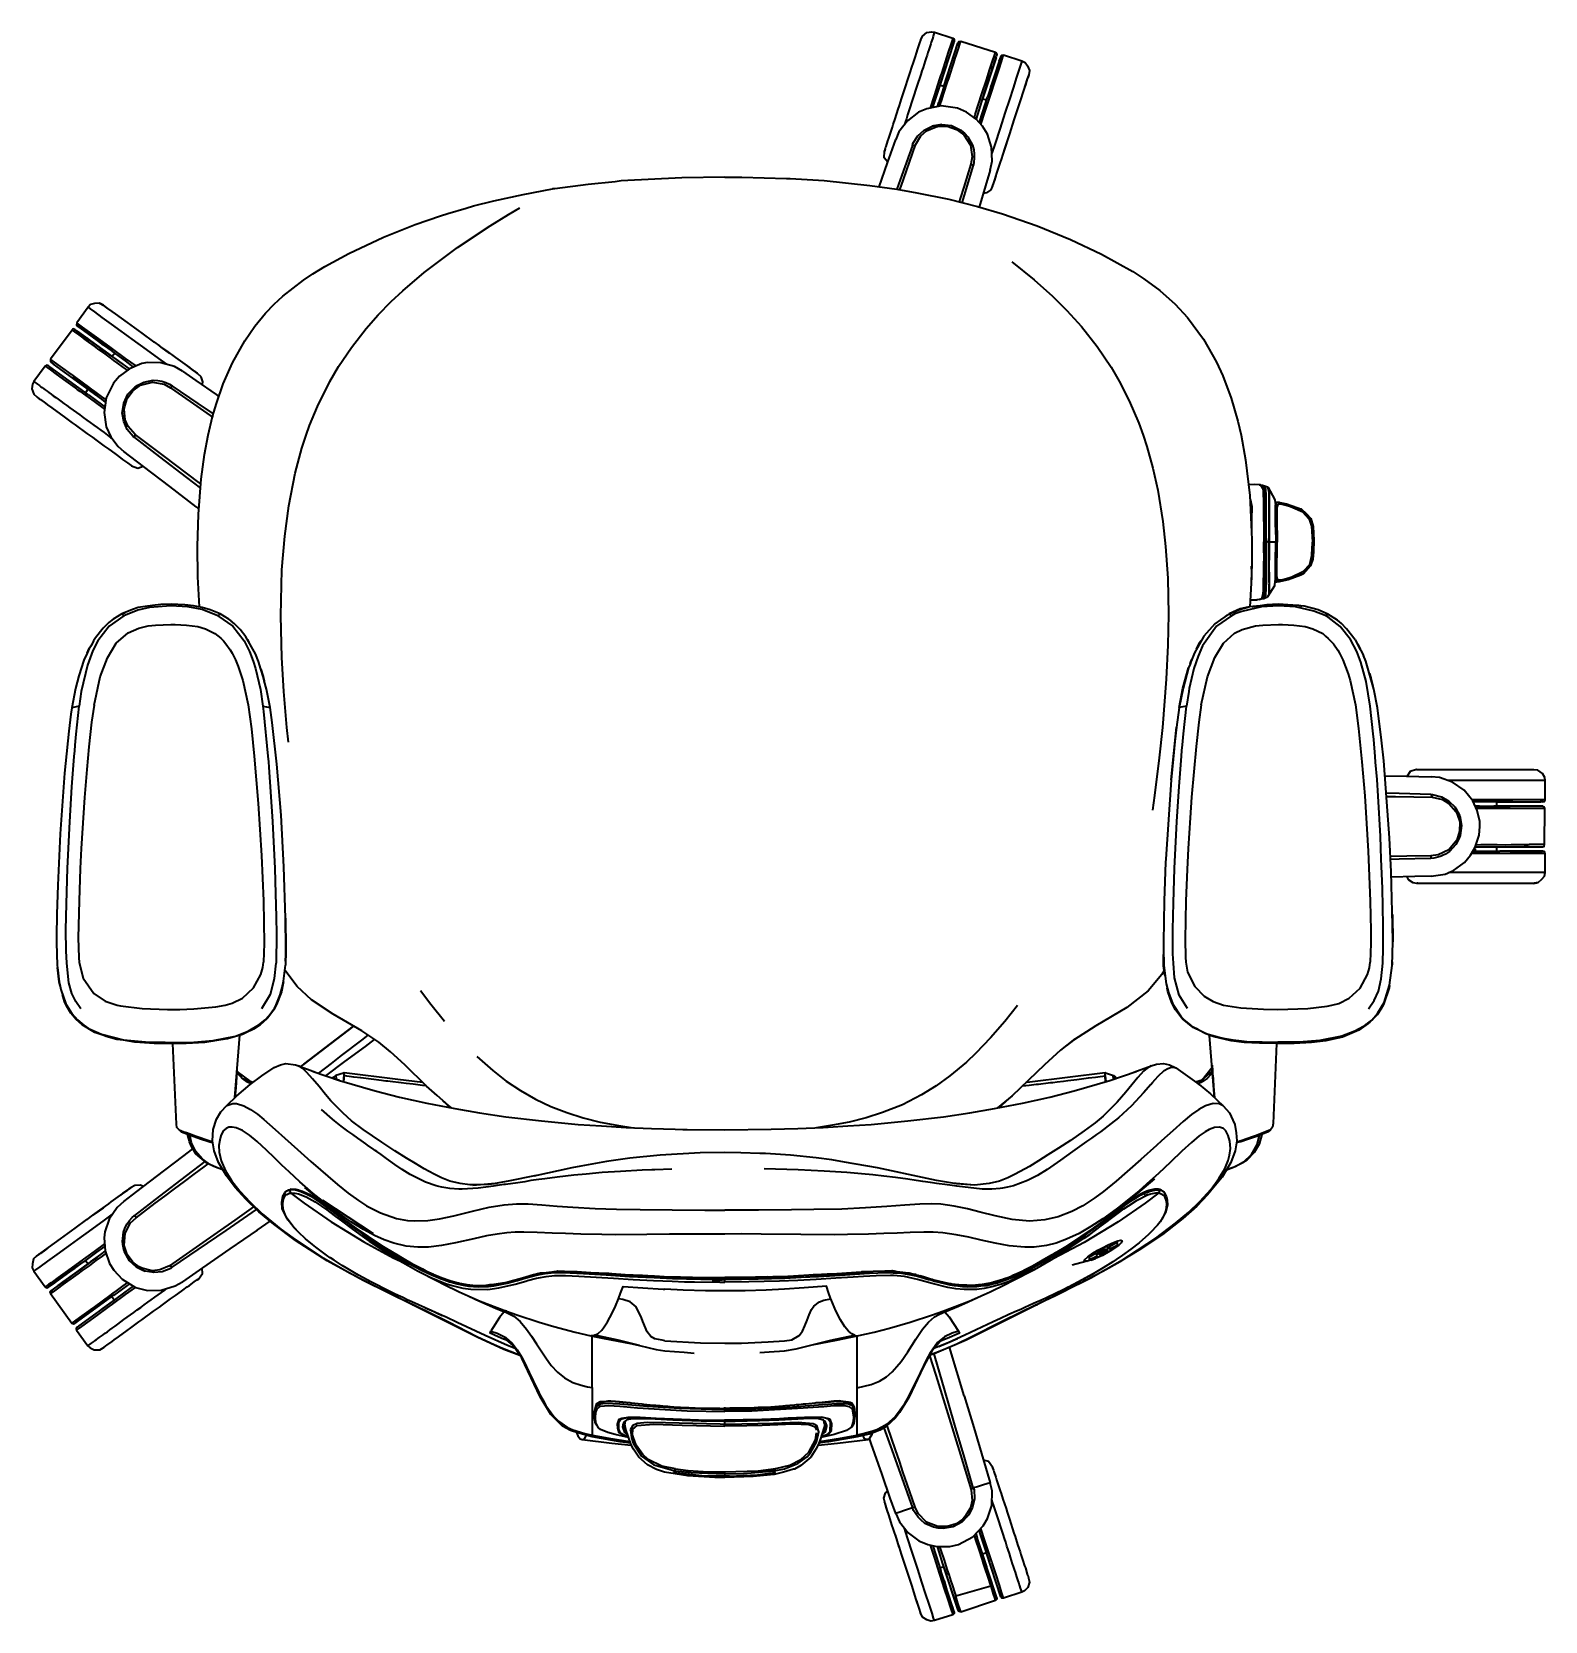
# Model space of a CAD drawing. Header units: inches. Extents: x -374 to 377, y -395 to 394.
import ezdxf

# ---------------------------------------------------------------- set-up
doc = ezdxf.new("R2010")
doc.units = ezdxf.units.IN
doc.header["$MEASUREMENT"] = 0
doc.layers.add('Lager 1', color=7, linetype='Continuous')

msp = doc.modelspace()

# ---------------------------------------------------------------- linework, layer by layer
at = {"layer": 'Lager 1', "color": 7, "lineweight": 35}
for points in [[(49.13, 334.94), (49.27, 335.07), (49.36, 335.31), (49.73, 336.58), (49.98, 337.2), (50.85, 340.11), (51.32, 341.34), (52.15, 343.88), (53.12, 346.87), (53.56, 348.21), (54.47, 351.05), (55.98, 355.73), (56.59, 357.53), (57.7, 360.97), (59.93, 367.82), (60.48, 369.53), (61.78, 373.53), (62.97, 377.17), (63.4, 378.51), (64.38, 381.51), (65.2, 384.04), (65.53, 385.23), (66.54, 388.18), (66.71, 388.79), (67.16, 390.08), (67.23, 390.31), (68.03, 392.13), (70.24, 393.84), (72.55, 394.23), (74.02, 393.99)], [(74.02, 393.99), (73.76, 393.27), (73.59, 392.7), (73.32, 391.88), (72.97, 390.79), (72.68, 389.88), (72.43, 389.12), (72.15, 388.26), (71.85, 387.33), (71.51, 386.29), (71.15, 385.18), (70.75, 383.95), (70.33, 382.66), (69.87, 381.24), (69.39, 379.77), (68.87, 378.17), (68.34, 376.53), (67.77, 374.76), (67.18, 372.97), (66.57, 371.09), (65.94, 369.16), (65.3, 367.18), (64.64, 365.17), (63.98, 363.13), (63.32, 361.08), (62.65, 359.03), (61.99, 356.99), (61.33, 354.95), (60.69, 352.99), (60.06, 351.06), (59.45, 349.17), (59.11, 348.12)], [(83.12, 391.06), (82.76, 389.95), (82.11, 387.97), (81, 384.54), (79.16, 378.87), (77.43, 373.55), (77.17, 372.76), (77.01, 372.27), (76.56, 370.9), (73.82, 362.44), (71.83, 356.31)], [(74.02, 393.99), (83.12, 391.06)], [(83.45, 388.65), (76.66, 367.74)], [(78.69, 367.12), (85.67, 388.62)], [(83.12, 391.06), (83.75, 390.48), (83.77, 389.63)], [(83.77, 389.63), (83.33, 388.29)], [(84.78, 382.43), (86.06, 386.38), (86.84, 388.76), (87.09, 389.53), (87.1, 389.58)], [(85.77, 388.91), (85.27, 387.37)], [(85.77, 388.91), (86.19, 389.4), (87.1, 389.58)], [(87.1, 389.58), (104.31, 384.11)], [(76.59, 357.21), (77.45, 359.89), (78.7, 363.73), (80.52, 369.31), (81.1, 371.1), (82.26, 374.67), (82.81, 376.36), (83.63, 378.88), (84.31, 381.05), (84.78, 382.43)], [(97.11, 348.2), (99.07, 354.22), (101.82, 362.68), (104.16, 369.88), (105.9, 375.25), (107.25, 379.42), (108.01, 381.74), (108.35, 382.79)], [(97.54, 359.82), (104.78, 382.1)], [(104.58, 381.51), (97.92, 360.93)], [(106.2, 379.61), (101.57, 365.37)], [(101.74, 376.18), (102.87, 379.69), (103.93, 382.92), (104.31, 384.11)], [(117.44, 379.82), (117.05, 378.63), (116.24, 376.11), (114.79, 371.67), (113.04, 366.29), (111.21, 360.65), (109.12, 354.22), (106.42, 345.9), (104.08, 338.7), (102.54, 333.96)], [(104.31, 384.11), (104.9, 383.34), (104.92, 383.28), (105, 382.78)], [(105, 382.78), (104.78, 382.1)], [(107.17, 381.9), (104.93, 374.91)], [(107.17, 381.9), (105.85, 378.39)], [(107, 382.08), (106.83, 381.54), (106.2, 379.61)], [(106.2, 379.61), (107.17, 381.9)], [(107, 382.08), (107.44, 382.62), (108.35, 382.79)], [(108.35, 382.79), (117.44, 379.82)], [(117.44, 379.82), (119.12, 378.98), (120.19, 377.3), (121.18, 374.95)], [(79.15, 375.41), (76.15, 366.18), (73.73, 358.7), (73.02, 356.54)], [(80.75, 373.46), (75.44, 357.11)], [(93.97, 351.38), (94.23, 353.1), (95.94, 358.32), (97.57, 363.37), (98.25, 365.46), (99.32, 368.75), (99.94, 370.66), (101.4, 375.16), (101.74, 376.18)], [(104.93, 374.91), (100.38, 361.72)], [(102.64, 375.53), (102.75, 376.75), (101.74, 376.18)], [(101.99, 366.65), (104.93, 374.91)], [(104.19, 373.28), (101.99, 366.65)], [(120.82, 373.07), (119.96, 370.39), (118.53, 366.01), (116.24, 358.96), (113.48, 350.44), (111.24, 343.57), (108.82, 336.1), (107.11, 330.81), (106.65, 329.39), (104.9, 324.05), (103.82, 320.68), (102.99, 318.16), (102.74, 317.49)], [(104.59, 374.51), (103.03, 369.85)], [(105.29, 376.65), (103.86, 372.42)], [(105.85, 378.39), (104.62, 374.73)], [(120.88, 372.77), (120.31, 371.38), (120.09, 370.78), (119.17, 367.8), (118.74, 366.65)], [(121.18, 374.95), (120.82, 373.07)], [(120.82, 373.07), (120.88, 372.77)], [(121.18, 374.95), (120.88, 372.77)], [(76.66, 367.74), (78.7, 367.15)], [(78.69, 367.12), (76.66, 367.74)], [(99.14, 365.44), (97.44, 359.52)], [(101.99, 366.65), (100.38, 361.72)], [(101.73, 325.46), (102.7, 329.91), (102.42, 336.88), (100.39, 343.28), (97.92, 347.3), (96.28, 349.13), (96.33, 349.29), (96.28, 349.13), (94.8, 350.78), (89.94, 354.3), (85.45, 356.24), (77.37, 357.36), (70.16, 356), (66.06, 354.25), (60.55, 350.06), (56.39, 344.47), (54.75, 340.72)], [(76.07, 359.07), (75.4, 356.99)], [(77.04, 361.65), (75.54, 357.01)], [(97.44, 359.52), (94.64, 350.9)], [(96.28, 349.13), (96.33, 349.29), (97.86, 353.93), (100.38, 361.72)], [(97.9, 360.94), (99.95, 360.38)], [(72.79, 347.35), (73.57, 347.51), (77.6, 348.22)], [(72.79, 347.35), (73.59, 347.49), (73.64, 347.5), (77.6, 348.22)], [(73.59, 347.49), (73.54, 347.49), (73.53, 347.49), (72.79, 347.35)], [(77.6, 348.22), (73.65, 347.51), (73.64, 347.5), (73.64, 347.5)], [(77.6, 348.22), (82.47, 347.63), (87.05, 345.4)], [(46.53, 317.22), (50.72, 329.18), (54.75, 340.72)], [(63.09, 337.81), (63.28, 338.72), (65.79, 342.53), (68.97, 345.37), (72.79, 347.35)], [(64.52, 338.01), (67.25, 342.51), (70.03, 345.01), (74.91, 347.06), (76.44, 347.28), (80.4, 347.32), (84.89, 345.76), (88.68, 343.03), (91.91, 337.87), (92.78, 332.06), (92.07, 328.51)], [(87.05, 345.4), (88.29, 344.32), (88.93, 343.82)], [(88.93, 343.82), (90.54, 341.97), (92.96, 337.91), (93.52, 335.6), (93.8, 333.54), (93.81, 331.51), (93.62, 329.5), (93.32, 328)], [(110.13, 340.13), (109.55, 338.32), (108.14, 333.98)], [(50.81, 329.41), (49.11, 331.57), (49.13, 334.94)], [(49.56, 335.99), (49.13, 334.94)], [(63.09, 337.81), (57.83, 323.07), (55.28, 315.97)], [(56.88, 315.69), (58.62, 320.79), (64.52, 338.01)], [(63.09, 337.81), (64.52, 338.01)], [(92.07, 328.51), (88.56, 317.08), (86.8, 311.33)], [(87.8, 309.31), (88.87, 312.98), (93.32, 328)], [(92.07, 328.51), (93.32, 328)], [(101.73, 325.46), (99.37, 317.67), (96.23, 307.17)], [(104.87, 323.94), (104.53, 322.67), (103.62, 320.07)], [(-253.9, 258.89), (-249.68, 262.86), (-239.42, 270.83), (-234.72, 273.89), (-228.74, 277.55), (-216.85, 284.02), (-199.66, 292.18), (-183.96, 298.45), (-171.34, 302.78), (-167.69, 303.94), (-158.63, 306.61), (-154.84, 307.7), (-144.88, 310.21), (-130.18, 313.38), (-115.68, 316.12)], [(-30.18, 321.96), (-51.5, 321.68), (-81.64, 320.1), (-84.48, 319.76), (-97.92, 318.4), (-114.53, 316.12), (-115.68, 316.12)], [(-30.18, 321.96), (-21.61, 321.97), (0.56, 321.34), (2.29, 321.28), (19.26, 320.27), (41.86, 317.89), (55.37, 315.96)], [(55.37, 315.96), (65.26, 314.24), (81.12, 310.99), (95.44, 307.4), (107.83, 303.78), (125.08, 297.9), (141.6, 291.11), (156.94, 283.81), (172.54, 275.09), (178.07, 271.5), (185.99, 265.65), (193.62, 258.85)], [(102.86, 317.75), (101.96, 315.78)], [(103.5, 319.73), (103.35, 319.16), (102.91, 317.91), (102.86, 317.75)], [(86.8, 311.33), (86.3, 309.69)], [(101.96, 315.78), (99.82, 314.15), (98.24, 313.88)], [(-238.02, 193.79), (-236.3, 198.58), (-232.42, 208.12), (-226.28, 220.46), (-221.93, 227.85), (-215.52, 237.4), (-208.18, 246.75), (-202.19, 253.57), (-195.78, 260.16), (-190.06, 265.6), (-179.49, 274.68), (-162.94, 287.1), (-146.59, 297.89), (-137.58, 303.4), (-131.92, 306.79)], [(112.47, 279.88), (123.58, 270.94), (132.67, 262.81), (139.74, 255.78), (147.03, 247.76), (154.83, 237.86), (161.72, 227.6), (165.82, 220.63), (170.77, 210.88), (175.54, 199.71), (177.67, 193.79)], [(-346.37, 257.35), (-352, 249.62)], [(-340.58, 259.4), (-343.12, 259.18), (-345.05, 258.68), (-346.37, 257.35)], [(-346.37, 257.35), (-345.36, 256.62), (-343.21, 255.06), (-339.43, 252.31), (-334.85, 248.98), (-330.06, 245.5), (-324.59, 241.53), (-317.52, 236.39), (-311.39, 231.93), (-307.36, 229.01)], [(-338.6, 258.45), (-340.58, 259.4)], [(-340.58, 259.4), (-338.91, 258.48)], [(-338.91, 258.48), (-338.6, 258.45)], [(-338.91, 258.48), (-336.62, 256.83), (-332.89, 254.12), (-326.9, 249.77), (-319.65, 244.51), (-313.81, 240.26), (-313.67, 240.16), (-310.88, 238.13)], [(-333.44, 254.52), (-334.4, 255.28), (-336.95, 257.07), (-337.45, 257.47), (-338.6, 258.45)], [(-286.71, 193.8), (-284.47, 203.06), (-282.51, 209.63), (-279.19, 219.28), (-274.6, 229.77), (-268.5, 240.73), (-263.49, 248), (-258.16, 254.41), (-253.9, 258.89)], [(193.62, 258.85), (199.7, 252.31), (207.64, 241.52), (214.05, 230.08), (217.19, 223.31), (221.33, 212.2), (224.66, 200.73), (226.28, 193.79)], [(-354.3, 246.05), (-365.02, 231.51)], [(-352.91, 246.35), (-353.66, 246.62), (-354.3, 246.05)], [(-354.3, 246.05), (-353.05, 245.14), (-351, 243.65), (-348.23, 241.64)], [(-334.41, 232.91), (-352.91, 246.35)], [(-352, 249.62), (-352.13, 248.71), (-351.74, 248.12)], [(-322.5, 228.19), (-327.7, 231.97), (-334.89, 237.2), (-341.02, 241.65), (-345.59, 244.97), (-349.13, 247.54), (-350.43, 248.48), (-351.11, 248.98), (-352, 249.62)], [(-351.83, 245.56), (-334.4, 232.92)], [(-349.64, 246.59), (-351.29, 247.79), (-351.74, 248.12)], [(-351.52, 248.23), (-345.57, 243.93)], [(-349.64, 246.59), (-351.52, 248.23)], [(-351.52, 248.23), (-348.59, 245.89)], [(-337.54, 237.81), (-349.64, 246.59)], [(-348.59, 245.89), (-345.49, 243.58)], [(-347.11, 244.82), (-343.52, 242.15)], [(-349.41, 243.81), (-329.88, 229.61)], [(-348.23, 241.64), (-345.78, 240.9), (-346.86, 241.95)], [(-326.78, 226.07), (-328.72, 227.45), (-331.81, 229.71), (-333.55, 230.96), (-335.26, 232.21), (-338.59, 234.65), (-340.83, 236.26), (-343.2, 237.98), (-347.04, 240.77), (-348.23, 241.64)], [(-345.57, 243.93), (-334.42, 235.54)], [(-338.62, 238.59), (-345.57, 243.93)], [(-345.29, 243.49), (-341.34, 240.56)], [(-344.24, 242.73), (-338.62, 238.59)], [(-338.62, 238.59), (-334.42, 235.54)], [(-305.65, 234.33), (-309.34, 237.03), (-310.88, 238.13)], [(-310.83, 238.09), (-307.45, 235.64), (-302.95, 232.38), (-301.74, 231.51), (-297.2, 228.19), (-294.33, 226.12), (-292.19, 224.55), (-291.63, 224.11)], [(-365.02, 231.51), (-365.02, 230.54), (-364.8, 230.04)], [(-360.04, 227.89), (-362.98, 230.03), (-364.84, 231.38), (-365.02, 231.51)], [(-364.8, 230.04), (-363.49, 229.09)], [(-341.84, 213.36), (-363.49, 229.09)], [(-299.52, 225.61), (-303.46, 227.91), (-310.17, 229.8), (-316.89, 229.84), (-319.7, 229.35), (-325.74, 226.85), (-330.77, 223.09), (-333.7, 219.72), (-337.34, 212.42), (-338.32, 205.02), (-337.27, 198.01), (-334.99, 192.93), (-331.45, 188.14), (-328.55, 185.65)], [(-323.67, 227.71), (-323.86, 227.84), (-327.8, 230.73), (-334.42, 235.54)], [(-333.11, 234.59), (-334.41, 232.91)], [(-333.24, 232.05), (-325.91, 226.73)], [(-367.66, 228.18), (-373.26, 220.43)], [(-366.11, 228.36), (-366.91, 228.6), (-367.66, 228.18)], [(-367.66, 228.18), (-366.72, 227.5), (-365.03, 226.27), (-362.12, 224.15), (-357.3, 220.65), (-352.8, 217.38), (-352.1, 216.87), (-351.69, 216.58), (-350.51, 215.72), (-343.32, 210.49), (-338.1, 206.7)], [(-346.08, 213.81), (-365.27, 227.75), (-366.11, 228.36)], [(-337.46, 211.49), (-339.62, 213.06), (-343.04, 215.54), (-344.61, 216.68), (-346.19, 217.82), (-349.35, 220.07), (-353.82, 223.38), (-355.96, 224.93), (-357.77, 226.22), (-360.04, 227.89)], [(-354.15, 222.54), (-341.57, 213.32)], [(-345.54, 216.05), (-354.15, 222.54)], [(-299.52, 225.61), (-292.84, 220.96), (-282.72, 213.97), (-281.35, 213.02)], [(-293.81, 225.74), (-296.01, 227.41), (-297.11, 228.13)], [(-291.84, 224.3), (-291.98, 224.4), (-293.03, 225.21), (-293.52, 225.53)], [(-290.25, 222.84), (-291.84, 224.3)], [(-289.59, 218.72), (-289.36, 220.3), (-290.25, 222.84)], [(-373.26, 220.43), (-373.94, 219.11), (-374.28, 216.8), (-373.34, 214.17), (-371.86, 212.84), (-371.66, 212.7), (-370.58, 211.88), (-370.04, 211.53), (-367.55, 209.65), (-366.53, 208.97), (-364.37, 207.41), (-361.82, 205.55), (-360.68, 204.73), (-357.58, 202.47), (-354.18, 200), (-352.73, 198.95), (-346.9, 194.71), (-343.97, 192.59), (-342.44, 191.46), (-338.46, 188.57), (-336.05, 186.83), (-334.91, 186), (-332.36, 184.15), (-330.2, 182.58), (-329.18, 181.75), (-326.68, 180.02), (-326.16, 179.6), (-325.07, 178.85), (-324.87, 178.69), (-324.79, 178.52)], [(-373.26, 220.43), (-372.66, 219.97), (-372.17, 219.63), (-371.47, 219.12), (-370.54, 218.45), (-369.76, 217.89), (-369.13, 217.42), (-368.38, 216.89), (-367.6, 216.31), (-366.71, 215.67), (-365.77, 214.98), (-364.72, 214.23), (-363.63, 213.42), (-362.41, 212.55), (-361.17, 211.64), (-359.8, 210.65), (-358.41, 209.63), (-356.9, 208.55), (-355.39, 207.44), (-353.79, 206.27), (-352.14, 205.08), (-350.46, 203.86), (-348.75, 202.61), (-347.01, 201.35), (-345.27, 200.08), (-343.52, 198.82), (-341.79, 197.56), (-340.05, 196.3), (-338.39, 195.09), (-336.74, 193.89), (-335.14, 192.73), (-334.49, 192.25)], [(-337.75, 210.39), (-351.66, 220.49)], [(-346.4, 216.67), (-347.59, 214.91)], [(-346.15, 213.86), (-339.78, 209.26), (-337.94, 207.91)], [(-341.57, 213.32), (-345.54, 216.05)], [(-328.62, 209.71), (-326.56, 214.14), (-323, 217.78), (-321.61, 218.66), (-320.89, 219.05), (-318.68, 220.09), (-314.06, 221.1), (-311.7, 220.94), (-309.66, 220.57), (-307.72, 219.95), (-305.86, 219.15), (-304.54, 218.4)], [(-322.95, 194.1), (-326.39, 198.09), (-327.91, 201.5), (-328.35, 206.78), (-328.09, 208.3), (-326.9, 212.09), (-324.03, 215.87), (-320.26, 218.63), (-314.36, 220.11), (-308.56, 219.14), (-305.41, 217.37)], [(-305.41, 217.37), (-304.54, 218.4)], [(-305.41, 217.37), (-295.62, 210.5), (-290.7, 207.05)], [(-284.07, 204.38), (-291.62, 209.52), (-304.54, 218.4)], [(-337.62, 210.29), (-339.41, 211.59)], [(-329.41, 204.89), (-329.19, 205.64), (-328.62, 209.71)], [(-290.7, 207.05), (-285.76, 203.57), (-284.57, 202.73), (-284.47, 203.06), (-284.55, 202.72)], [(-323.21, 192.68), (-323.98, 193.13), (-326.87, 196.7), (-328.58, 200.61), (-329.41, 204.89)], [(-323.21, 192.68), (-322.95, 194.1)], [(-323.21, 192.68), (-310.82, 183.12), (-297.5, 172.81), (-290.52, 167.42)], [(-290.34, 169.62), (-291.36, 170.38), (-308.4, 183.17), (-322.95, 194.1)], [(-290.99, 108.49), (-291.75, 123.38), (-291.96, 138.48), (-291.55, 154.54), (-290.16, 171.89), (-288.44, 184.19), (-286.71, 193.8)], [(-246.82, 41.29), (-247.58, 48.66), (-249.09, 66.44), (-250.07, 83.37), (-250.61, 104.1), (-250.05, 126.87), (-248.7, 143.63), (-246.7, 158.72), (-243.52, 174.88), (-240.11, 187.35), (-238.02, 193.79)], [(177.67, 193.79), (179.48, 188.25), (182.51, 177.41), (184.96, 166.43), (187.48, 150.88), (188.83, 138.53), (189.88, 122.8), (190.21, 104.65), (189.94, 89.47), (189.14, 72.56), (187.23, 48.6), (185.64, 33.55), (183.27, 14.73), (182.26, 7.46)], [(226.28, 193.79), (228.52, 181.6), (230.61, 163.79), (231.63, 141.96), (231.64, 131.68), (231.38, 123.32), (230.65, 108.51)], [(-292.65, 158.28), (-305.75, 168.28), (-318.82, 178.25), (-328.55, 185.65)], [(-325.66, 179.25), (-324.79, 178.52)], [(-324.79, 178.52), (-321.6, 177.46), (-319.02, 178.4)], [(235.95, 169.08), (232.85, 169.28), (229.98, 169.14)], [(235.23, 169.13), (236, 169.12)], [(236, 169.12), (235.76, 169.09)], [(235.95, 169.08), (237, 167.5), (237.25, 166.55), (237.49, 159.38), (237.53, 142.2), (237.61, 140.88)], [(238.27, 159.01), (238.2, 163.82), (238.25, 158.84), (238.18, 165.17), (237.87, 167.62), (236.07, 169.01), (235.95, 169.08)], [(236, 169.12), (236.94, 169.01)], [(237.58, 168.65), (236.99, 168.41), (236.57, 168.66), (236.51, 168.67)], [(236.94, 169.01), (239.48, 168.1)], [(236.94, 169.01), (237.58, 168.65)], [(237.5, 168.28), (237.47, 167.93)], [(237.58, 168.65), (237.5, 168.28)], [(237.5, 168.28), (237.8, 167.96), (238.19, 166.89), (238.22, 166.44), (238.29, 162.13), (238.29, 160.29), (238.28, 156.77), (238.27, 151.85), (238.27, 149.61), (238.27, 147.82), (238.27, 146.03), (238.26, 144.69), (238.26, 140.68)], [(238.63, 167.08), (238.16, 167.78), (237.58, 168.65)], [(238.09, 165.9), (238.17, 165.7), (238.21, 165.19), (238.29, 159.92)], [(238.69, 163.91), (238.63, 167.08)], [(239.48, 168.1), (239.8, 167.77)], [(239.48, 168.1), (240.06, 165.73), (240.12, 159.47), (240.11, 151.98), (240.11, 141.05)], [(239.8, 167.77), (242.85, 162.09), (243.08, 161.45), (243.46, 159.13)], [(240.45, 140.67), (240.38, 146.2), (240.39, 160.66), (240.36, 165.19), (239.8, 167.77)], [(-292.65, 158.28), (-291.33, 157.27)], [(230.68, 162.23), (230.77, 162.21), (231.6, 158.4), (231.54, 151.96), (231.42, 147.04), (231.42, 146.59)], [(238.24, 163.28), (238.21, 163.28)], [(238.21, 163.16), (238.24, 163.15)], [(238.23, 161.61), (238.23, 162.91)], [(238.23, 161.56), (238.26, 161.55)], [(238.24, 161.25), (238.27, 161.25)], [(238.68, 156.52), (238.69, 163.91)], [(238.7, 157.49), (238.71, 160.32), (238.69, 163.91)], [(243.2, 160.74), (244.64, 160.54), (248.78, 159.75)], [(243.21, 160.7), (245.41, 160.38)], [(243.42, 148.13), (243.4, 154.36), (243.46, 159.13)], [(243.46, 159.13), (243.43, 154.76), (243.46, 150.71)], [(245.41, 160.38), (243.77, 160.3), (243.48, 159.53), (243.45, 157.89)], [(246.56, 159.49), (244.61, 159.4), (243.99, 157.82), (244.04, 152.34), (244.21, 140.68)], [(250.9, 158.27), (246.56, 159.49)], [(246.56, 159.49), (256.26, 157.08)], [(248.78, 159.75), (254.5, 157.75), (256.26, 157.08)], [(260.15, 152.13), (256.93, 155.49), (250.9, 158.27)], [(256.26, 157.08), (250.9, 158.27)], [(238.68, 156.52), (238.7, 157.49)], [(238.71, 140.48), (238.68, 142.4), (238.68, 156.52)], [(243.46, 150.71), (243.42, 148.13)], [(243.44, 156.35), (243.5, 150.05), (243.62, 140.64)], [(243.46, 150.71), (243.44, 146.83)], [(256.26, 157.08), (258.62, 154.89), (260.85, 152.47)], [(260.85, 152.47), (260.15, 152.13)], [(260.15, 152.13), (261.21, 148.54), (261.77, 140.67)], [(260.85, 152.47), (262.01, 148.52), (262.36, 141.56)], [(238.68, 142.4), (238.68, 140.5), (238.32, 140.65), (238.25, 140.67)], [(243.42, 148.13), (243.53, 140.67)], [(234.66, 112.11), (235.78, 112.32), (236.39, 112.7), (236.72, 113.07), (237.2, 114.84), (237.37, 117.2), (237.44, 119.02), (237.51, 127.12), (237.52, 129.11), (237.73, 133.6), (237.52, 136.87), (237.61, 140.88)], [(238.25, 140.67), (237.61, 140.88)], [(238.26, 140.67), (238.26, 129.77), (238.3, 118.98)], [(238.71, 140.48), (238.69, 122.64)], [(240.11, 141.05), (238.71, 140.48)], [(240.11, 141.05), (240.11, 129.28), (240.21, 122.44)], [(240.45, 140.67), (240.11, 141.05)], [(240.21, 122.44), (240.45, 140.67)], [(243.53, 140.67), (240.45, 140.67)], [(243.39, 126.4), (243.4, 130.92), (243.53, 140.67)], [(245.22, 120.88), (243.56, 121.35), (243.4, 123.63), (243.5, 130.73), (243.62, 140.64)], [(243.62, 140.64), (243.53, 140.64)], [(243.62, 140.64), (244.21, 140.68)], [(257.32, 124.96), (246.47, 121.85), (244.6, 121.96), (243.99, 123.54), (244.03, 128.18), (244.2, 137.2), (244.21, 140.68)], [(260.4, 129.56), (261.36, 134.1), (261.44, 135.06), (261.58, 136.93), (261.77, 140.67)], [(262.36, 141.56), (262.21, 135.92), (261.93, 132.22), (260.79, 128.87)], [(262.36, 141.56), (261.77, 140.67)], [(231.24, 120.54), (231.38, 120.84), (231.62, 125.61), (231.54, 128.69)], [(243.39, 126.4), (243.29, 122.44), (242.85, 119.4), (242.93, 119.03), (239.47, 113.46)], [(243.42, 132.93), (243.42, 130.09), (243.39, 126.4)], [(260.4, 129.56), (256.92, 125.84), (251.11, 123.18)], [(260.79, 128.87), (257.32, 124.96)], [(260.79, 128.87), (260.4, 129.56)], [(235.25, 112.22), (235.34, 112.21), (235.78, 112.32), (237.77, 113.41), (238.2, 115.69), (238.27, 121.05), (238.27, 122.04)], [(238.29, 118.8), (238.23, 117.46)], [(238.29, 119.79), (238.25, 119.78)], [(238.28, 122.34), (238.29, 118.45)], [(238.69, 122.64), (238.3, 118.98)], [(238.69, 122.64), (238.66, 116.47)], [(240.21, 122.44), (240.09, 117.54), (240, 114.64), (239.47, 113.46)], [(239.47, 113.46), (240.33, 114.93), (240.39, 118.55), (240.21, 122.44)], [(245.22, 120.88), (243.02, 120.6)], [(257.32, 124.96), (255.99, 124.24), (249.67, 121.86), (245.22, 120.88)], [(230.83, 112.07), (230.9, 112.08), (231.4, 112.05), (233.04, 112.04)], [(230.83, 112.01), (233.04, 112.04)], [(233.04, 112.04), (234.01, 112.08), (234.31, 112.09), (234.66, 112.11)], [(237.6, 112.51), (235.34, 112.21)], [(237.77, 113.41), (237.68, 113.24), (237.36, 112.97), (237.04, 112.82), (236.57, 112.68), (236.72, 113.07), (236.4, 112.66)], [(239.47, 113.46), (238.95, 113.09), (237.84, 112.62), (237.89, 112.72), (237.6, 112.51)], [(238.66, 116.47), (238.24, 115.26), (238.09, 114), (237.77, 113.41)], [(237.89, 112.72), (238.61, 114.27)], [(238.11, 113.35), (238.61, 114.27)], [(238.29, 118.45), (238.66, 116.47)], [(238.61, 114.27), (238.66, 116.47)], [(-328.51, 104.12), (-335.93, 98.84), (-341.44, 91.62), (-343.92, 86.79), (-346.65, 79.53), (-349.74, 66.43), (-350.82, 59.13)], [(-329.6, 104.98), (-333.8, 102.42)], [(-324.35, 107.13), (-329.6, 104.98)], [(-328.51, 104.12), (-329.6, 104.98)], [(-329.53, 105.01), (-329.26, 105.19), (-328.16, 105.57)], [(-328.16, 105.57), (-329.26, 105.19), (-329.53, 105.01)], [(-305.21, 109), (-315.83, 108.16), (-321.6, 106.83), (-328.51, 104.12)], [(-321.5, 108.13), (-324.35, 107.13)], [(-305.15, 109.84), (-310.2, 109.67), (-313.08, 109.41), (-316.87, 108.92), (-321.5, 108.13)], [(-305.21, 109), (-305.15, 109.84)], [(-281.9, 104.11), (-289.6, 107.19), (-296.82, 108.47), (-305.21, 109)], [(-280.75, 105.09), (-285.64, 107.1), (-289.69, 108.26), (-294.05, 109.05), (-298.23, 109.53), (-305.15, 109.84)], [(-280.75, 105.09), (-281.9, 104.11)], [(-281.9, 104.11), (-274.46, 98.91), (-268.81, 91.62), (-266.22, 86.4), (-264.37, 81.59), (-263.12, 77.85), (-260.78, 67.42), (-259.5, 59.23)], [(-273.82, 100.22), (-275.31, 101.48), (-275.33, 101.49), (-275.34, 101.5), (-276.36, 102.36), (-280.75, 105.09)], [(221.52, 104.11), (214.1, 98.9), (207.1, 89.18), (204.9, 84.09), (202.8, 77.91), (200.52, 67.95), (200.26, 66.46), (199.14, 59.23)], [(220.41, 105.09), (216.02, 102.11), (213.28, 100.09)], [(218.96, 104.1), (219.4, 104.44)], [(219.4, 104.44), (219.56, 104.52)], [(230.33, 108.48), (225.78, 107.57), (220.41, 105.09)], [(220.41, 105.09), (225.92, 107.29), (230.33, 108.48)], [(221.52, 104.11), (220.41, 105.09)], [(244.84, 109), (236.47, 108.47), (226.7, 106.29), (223.24, 104.98), (221.52, 104.11)], [(244.77, 109.92), (239.11, 109.51), (235.83, 109.03), (230.33, 108.48)], [(231.64, 108.61), (232.02, 108.73), (237.52, 109.37), (238.64, 109.44)], [(257.59, 108.81), (254.55, 109.23), (244.77, 109.92)], [(244.84, 109), (244.77, 109.92)], [(268.11, 104.16), (262.45, 106.43), (253.24, 108.45), (244.84, 109)], [(250.12, 109.55), (254.86, 109.32)], [(254.86, 109.32), (256.69, 108.94)], [(269.39, 104.94), (264.59, 107), (257.59, 108.81)], [(268.11, 104.16), (268.28, 104.26), (268.65, 104.48), (269.39, 104.94)], [(290.43, 59.12), (288.42, 71.41), (285.82, 80.98), (283.77, 86.31), (280.62, 92.29), (275.54, 98.81), (269.51, 103.33), (268.11, 104.16)], [(274.13, 101.87), (269.39, 104.94)], [(-338.83, 97.91), (-342.72, 93.12), (-343.65, 91.59)], [(-343.38, 59.68), (-340.35, 73.72), (-336.71, 83.27), (-332.38, 90.41), (-326.39, 95.66), (-321.16, 97.93), (-316.53, 99.08), (-312.88, 99.47), (-305.19, 99.75)], [(-333.8, 102.42), (-336.03, 100.79), (-338.83, 97.91)], [(-305.19, 99.75), (-303.09, 99.74), (-297.51, 99.48), (-291.88, 98.76), (-288.08, 97.67), (-283.36, 95.25), (-281.84, 94.09), (-280.42, 92.89), (-279.08, 91.59), (-277.85, 90.15), (-275.74, 87.1), (-274.77, 85.52), (-273.95, 83.89), (-273.15, 82.22), (-271.76, 78.86), (-270.56, 75.37), (-269.55, 71.96), (-266.89, 59.9)], [(-275.34, 101.5), (-275.33, 101.49), (-275.31, 101.48)], [(-267.95, 93.64), (-270.85, 97.25), (-273.82, 100.22)], [(206.54, 59.76), (209.61, 73.8), (213.27, 83.34), (217.62, 90.47), (223.1, 95.38), (226.89, 97.33), (233.49, 99.1), (237.14, 99.49), (244.83, 99.74)], [(213.28, 100.09), (207.87, 93.97), (207.58, 93.63)], [(244.83, 99.74), (246.9, 99.7), (252.56, 99.5), (258.13, 98.72), (261.94, 97.65), (266.82, 95.22), (268.18, 94.03), (269.59, 92.83), (270.9, 91.52), (272.15, 90.09), (274.26, 87.03), (275.21, 85.45), (276.04, 83.82), (276.84, 82.15), (278.21, 78.79), (279.41, 75.29), (280.41, 71.88), (283.03, 59.83)], [(278.71, 97.68), (276.08, 100.3), (274.13, 101.87)], [(282.93, 92.2), (278.71, 97.68)], [(-343.65, 91.59), (-344.7, 89.51), (-345.73, 87.88), (-346.74, 85.43), (-348.4, 82.11)], [(-346.74, 85.43), (-345.73, 87.88), (-344.7, 89.51)], [(-263.23, 85.18), (-267.95, 93.64)], [(-267.15, 92.22), (-266.96, 91.98), (-266.43, 90.91)], [(-266.43, 90.91), (-266.96, 91.98), (-267.15, 92.22)], [(207.58, 93.63), (203.18, 85.75), (201.88, 82.43), (201.32, 81.21), (200.95, 80.08), (200.21, 78.22)], [(204.16, 87.5), (205.61, 90.6)], [(205.61, 90.6), (206.72, 92.1)], [(206.36, 91.45), (205.61, 90.6)], [(282.93, 92.2), (287.08, 84.4)], [(283.79, 90.59), (284.39, 89.72), (285.4, 87.57)], [(285.4, 87.57), (284.39, 89.72), (283.79, 90.59)], [(-348.4, 82.11), (-351, 74.27), (-352.51, 67.99)], [(-261.66, 81.39), (-263.23, 85.18)], [(-255.96, 58.51), (-257.67, 67.65), (-258.85, 71.71), (-259.32, 73.97), (-260.53, 77.48), (-261.66, 81.39)], [(200.95, 80.08), (201.32, 81.21), (201.88, 82.43)], [(288.23, 81.6), (287.08, 84.4)], [(294.03, 58.4), (292.28, 67.56), (288.23, 81.6)], [(-260.53, 77.48), (-259.32, 73.97), (-258.85, 71.71)], [(200.21, 78.22), (197.45, 68.2), (195.6, 58.51)], [(195.6, 58.51), (197.44, 68.09), (200.21, 78.22)], [(290.04, 75.34), (290.73, 73.24), (291.8, 69.28), (291.83, 69.12)], [(-352.51, 67.99), (-354.34, 58.4)], [(-356.95, -68.57), (-357.24, -62.35), (-357.3, -51.96), (-357.02, -39.01), (-356.49, -21.32), (-355.44, 1.73), (-354.37, 19.16), (-353.24, 34.16), (-352.98, 36.98), (-352.75, 39.78), (-352.24, 45.32), (-350.82, 59.13)], [(-354.34, 58.4), (-354.84, 55.24), (-355.9, 46.83)], [(-350.82, 59.13), (-354.34, 58.4)], [(-343.38, 59.68), (-344.61, 51.18), (-345.97, 39.04), (-346.99, 27.72), (-348.11, 13.85), (-349.71, -11.54), (-350.18, -21.44), (-350.78, -37.59), (-351.18, -55.86), (-350.95, -65.7), (-350.8, -68.1)], [(-266.89, 59.9), (-265.24, 47.93), (-263.81, 34.38), (-261.82, 10.81), (-260.21, -15.02), (-259.27, -37.47), (-258.81, -58.67), (-259.17, -67.98)], [(-259.5, 59.23), (-255.96, 58.51)], [(-259.5, 59.23), (-259.19, 56.55), (-256.98, 34.38), (-256.75, 31.48), (-256.52, 28.84), (-254.71, 1.85), (-253.61, -21.47), (-253.18, -33.97), (-252.89, -45.46), (-252.71, -54.05), (-252.98, -68.45)], [(-248.24, -46.17), (-249.05, -20.7), (-250.5, 5.04), (-252.58, 30.43), (-254.86, 51.14), (-255.96, 58.51)], [(192.7, -68.45), (192.44, -63.82), (192.36, -51.85), (192.68, -38.61), (193.25, -21.43), (194.35, 1.85), (195.46, 19.26), (196.63, 34.26), (196.84, 37.1), (197.13, 39.89), (197.64, 45.41), (199.14, 59.23)], [(195.6, 58.51), (194.22, 48.76)], [(199.14, 59.23), (195.6, 58.51)], [(206.54, 59.76), (205.3, 51.27), (203.9, 39.09), (201.71, 13.98), (200.97, 3.63), (200.05, -11.51), (199.52, -21.96), (198.91, -37.48), (198.47, -56.83), (198.68, -65.6), (198.84, -67.99)], [(283.03, 59.83), (284.63, 48.16), (286.31, 31.55), (287.68, 14.68), (289.42, -12.88), (290.42, -37.66), (290.76, -52.22), (290.8, -58.82), (290.45, -68.09)], [(291.92, 45.47), (290.43, 59.12)], [(297.12, 32.02), (296.02, 42.36), (294.03, 58.4)], [(194.22, 48.76), (193.4, 41.63), (192.5, 32.79), (191.51, 22.52)], [(191.51, 22.52), (194.22, 48.76)], [(-355.9, 46.83), (-357.61, 30.71), (-358.01, 25.88), (-360.27, -4.19), (-361.39, -29.7), (-361.77, -44.12), (-361.97, -55.33), (-362.04, -58.26), (-361.7, -69.71)], [(292.91, 34.21), (292.14, 42.57), (291.92, 45.47)], [(296.61, -68.57), (296.92, -61.13), (296.92, -49.73), (296.45, -31.22), (295.93, -16.88), (295.71, -11.18), (295.48, -5.43), (294.33, 14.44), (293.8, 22.7), (293.11, 31.37), (292.91, 34.21)], [(300.02, -6.24), (298.67, 11.58), (297.12, 32.02)], [(297.68, 24.61), (308.46, 24.36), (320.68, 24.09)], [(313.45, 27.66), (310.24, 26.64), (308.71, 24.35)], [(314.58, 27.57), (313.45, 27.66)], [(377.3, 22.24), (377.07, 23.7), (375.99, 25.77), (373.68, 27.35), (371.7, 27.55), (371.46, 27.55), (370.09, 27.58), (369.46, 27.55), (366.34, 27.6), (365.11, 27.55), (362.45, 27.55), (359.3, 27.55), (357.89, 27.55), (354.06, 27.55), (349.85, 27.55), (348.06, 27.55), (340.85, 27.55), (340.65, 27.55), (337.23, 27.55), (335.33, 27.56), (330.42, 27.55), (327.44, 27.55), (326.03, 27.55), (322.88, 27.55), (320.21, 27.55), (318.9, 27.61), (315.86, 27.55), (315.19, 27.59), (313.87, 27.55), (313.61, 27.56), (313.45, 27.66)], [(320.71, -25.35), (327.7, -24.21), (331.76, -22.43), (337.22, -18.51), (340.28, -14.93), (342.62, -10.89), (344.48, -4.89), (344.83, -0.56), (344.82, 1.82), (343.52, 7.38), (341.39, 12.13), (337.13, 17.42), (331.35, 21.47), (324.76, 23.7), (320.68, 24.09)], [(354.47, 27.55), (348.27, 27.62), (340.85, 27.55)], [(191.51, 22.52), (188.88, -16.79)], [(320.49, 15.27), (304.85, 15.72), (298.34, 15.92)], [(377.3, 22.24), (376.54, 22.26), (375.94, 22.24), (375.08, 22.24), (373.93, 22.24), (372.97, 22.24), (372.18, 22.24), (371.27, 22.24), (370.3, 22.24), (369.2, 22.24), (368.03, 22.24), (366.74, 22.24), (365.38, 22.24), (363.89, 22.24), (362.34, 22.24), (360.66, 22.24), (358.93, 22.24), (357.08, 22.24), (355.2, 22.24), (353.22, 22.24), (351.19, 22.24), (349.11, 22.24), (346.99, 22.24), (344.85, 22.24), (342.69, 22.24), (340.53, 22.24), (338.39, 22.24), (336.25, 22.24), (334.19, 22.24), (332.15, 22.24), (330.17, 22.24), (329.07, 22.24)], [(377.32, 12.68), (377.3, 22.24)], [(298.46, 14.32), (302.92, 14.26), (321.12, 13.96)], [(320.49, 15.27), (321.42, 15.36), (325.81, 14.16), (329.49, 12.01), (332.56, 8.99)], [(320.49, 15.27), (321.12, 13.96)], [(321.12, 13.96), (326.24, 12.76), (329.48, 10.89), (332.94, 6.88), (333.62, 5.5), (334.89, 1.74), (334.79, -3.01), (333.36, -7.46), (329.45, -12.12), (324.19, -14.75), (320.6, -15.17)], [(332.94, 8.27), (332.92, 8.32), (332.92, 8.33), (332.56, 8.99)], [(332.56, 8.99), (332.95, 8.3), (334.87, 4.68)], [(332.56, 8.99), (332.94, 8.27), (332.97, 8.23), (334.87, 4.68)], [(334.87, 4.68), (332.98, 8.22), (332.97, 8.23), (332.97, 8.23)], [(377.32, 12.68), (376.16, 12.68), (374.07, 12.68), (370.47, 12.68), (364.51, 12.68), (359.21, 12.68), (358.08, 12.68), (357.48, 12.68), (356.12, 12.68), (347.23, 12.68), (340.95, 12.68)], [(361.21, 11.61), (351.5, 11.61), (343.64, 11.6), (341.63, 11.6)], [(344.72, 9.49), (342.58, 9.49)], [(342.66, 9.49), (359.86, 9.49)], [(343.05, 8.42), (345.75, 8.43), (349.97, 8.43), (351.91, 8.43), (353.86, 8.43), (357.73, 8.43), (363.3, 8.43), (365.94, 8.43), (368.17, 8.45), (370.99, 8.43)], [(376.1, 9.49), (351.86, 9.49)], [(352.89, 11.61), (375.14, 11.61)], [(353.36, 9.49), (353.28, 11.61)], [(370.99, 8.43), (374.62, 8.43), (376.92, 8.43), (377.14, 8.43)], [(376.17, 11.61), (374.75, 11.61)], [(377.14, 8.43), (376.69, 9.24), (376.1, 9.49)], [(376.17, 11.61), (376.97, 11.89), (377.32, 12.68)], [(377.02, -9.63), (377.14, 8.43)], [(334.87, 4.68), (335.81, -0.13), (335.07, -5.16), (334.47, -6.69), (334.11, -7.43), (332.93, -9.57), (329.78, -13.09), (327.82, -14.38), (326.4, -15.05), (325.7, -15.36), (323.99, -15.89), (322.02, -16.34), (320.5, -16.52)], [(300.79, -23.17), (300.02, -6.24)], [(308.66, -15.37), (300.44, -15.5)], [(320.6, -15.17), (308.66, -15.37)], [(320.6, -15.17), (320.5, -16.52)], [(340.89, -13.88), (347.22, -13.88), (356.11, -13.88), (363.68, -13.88), (369.33, -13.88), (373.71, -13.88), (375.31, -13.88), (376.13, -13.88), (376.15, -13.88), (377.25, -13.88)], [(341.51, -12.8), (341.68, -12.8), (346.57, -12.82), (354.75, -12.81)], [(342.66, -12.8), (342.66, -11.76)], [(342.69, -10.69), (345.45, -10.69), (351.75, -10.69), (357.86, -10.69), (364.97, -10.69)], [(343.01, -9.65), (345.38, -9.63), (349.21, -9.63), (351.36, -9.63), (353.47, -9.63), (357.6, -9.64), (360.36, -9.63), (363.29, -9.63), (368.03, -9.63), (369.51, -9.63)], [(353.24, -10.71), (374.73, -10.69), (375.94, -10.69), (376.06, -10.69)], [(353.35, -12.81), (353.24, -10.69)], [(368.71, -13.06), (354.75, -12.81)], [(359.94, -12.82), (354.75, -12.81)], [(373.57, -12.81), (358.63, -12.82)], [(359.94, -12.82), (368.71, -13.06)], [(366.93, -12.87), (359.94, -12.82)], [(368.22, -12.87), (363.3, -12.82)], [(370.48, -12.87), (366, -12.82)], [(369.51, -9.63), (367.09, -10.48), (368.59, -10.69)], [(372.3, -12.87), (368.44, -12.82)], [(376.05, -13.03), (368.71, -13.06)], [(377.02, -9.63), (375.47, -9.63), (372.93, -9.63), (369.51, -9.63)], [(376.05, -13.03), (372.3, -12.87)], [(373.57, -12.81), (376.05, -13.03)], [(376.16, -12.82), (375.6, -12.82), (373.57, -12.81)], [(376.07, -10.69), (376.83, -10.47), (377.02, -9.63)], [(377.25, -13.88), (376.82, -13.07), (376.16, -12.82)], [(377.23, -23.44), (377.25, -13.88)], [(188.88, -16.79), (188.79, -18.39), (188.1, -37.6)], [(320.5, -16.52), (304.84, -16.92), (300.51, -17.05)], [(301.61, -57.97), (301.56, -49.71), (300.79, -23.17)], [(377.23, -23.44), (375.99, -23.44), (373.34, -23.45), (368.67, -23.44), (363.01, -23.44), (357.08, -23.44), (350.32, -23.44), (341.58, -23.44), (334, -23.44), (329.45, -23.44)], [(373.76, -28.5), (375.69, -26.83), (376.95, -25.3), (377.23, -23.44)], [(320.71, -25.35), (312.54, -25.47), (300.87, -25.74)], [(308.6, -25.56), (309.34, -26.98), (311.55, -28.51), (313.42, -28.72)], [(313.42, -28.72), (314.13, -28.75), (316.78, -28.76), (320.33, -28.75), (325.95, -28.76), (327.44, -28.76), (333, -28.75), (337.16, -28.75)], [(314.13, -28.75), (313.67, -28.75), (313.7, -28.75), (313.87, -28.75), (315.19, -28.79), (315.78, -28.76)], [(316.14, -28.76), (318.9, -28.82), (320.21, -28.75)], [(330.77, -28.76), (335.33, -28.77), (337.23, -28.75)], [(337.23, -28.75), (340.85, -28.75), (348.07, -28.75), (357.03, -28.75), (364.44, -28.75), (369.05, -28.75), (371.87, -28.74)], [(365.11, -28.75), (366.34, -28.8), (369.46, -28.75), (370.1, -28.78), (371.6, -28.89)], [(371.6, -28.89), (373.76, -28.5)], [(371.87, -28.74), (371.6, -28.89)], [(373.76, -28.5), (371.87, -28.74)], [(188.1, -37.6), (187.71, -58.03)], [(-248.24, -46.17), (-248.07, -61.02), (-248.35, -69.57)], [(-248.28, -67.47), (-248.1, -64.32), (-248.11, -62.63), (-248.05, -60.85), (-248.24, -46.17)], [(301.41, -44.37), (301.61, -57.97)], [(-248.11, -62.63), (-248.1, -64.32), (-248.28, -67.47)], [(187.71, -58.03), (187.72, -61.27), (187.98, -69.56)], [(301.3, -69.69), (301.61, -57.97)], [(-361.7, -69.71), (-361.56, -70.67), (-360.75, -77.78), (-360.14, -79.97), (-359.9, -81.58), (-357.33, -88.64)], [(-360.14, -79.97), (-360.75, -77.78), (-361.56, -70.67)], [(-349.99, -91.17), (-352.48, -87.57), (-354.43, -83.52), (-355.93, -78.34), (-356.95, -68.57)], [(-350.8, -68.1), (-348.79, -75.98), (-343.45, -83.53), (-337.92, -87.43), (-331.89, -89.3)], [(-278.25, -89.42), (-274.79, -88.44), (-269.69, -85.85), (-264.15, -80.8), (-260.5, -74.07), (-259.57, -70.73), (-259.17, -67.98)], [(-260.02, -91.02), (-255.67, -83.91), (-253.71, -76.14), (-252.98, -68.45)], [(-249.28, -77.46), (-248.35, -69.57)], [(187.8, -69.79), (187.82, -64.22)], [(187.8, -69.79), (188, -69.77)], [(188.51, -74.59), (188.32, -73.45), (187.8, -69.79)], [(187.98, -69.56), (188.56, -75)], [(199.63, -91.05), (195.46, -84.33), (193.29, -75.8), (192.7, -68.45)], [(198.84, -67.99), (199.62, -72.93), (203.36, -80.1), (208.03, -84.94), (212.43, -87.63), (217.62, -89.31)], [(271.44, -89.4), (274.79, -88.51), (279.89, -85.93), (285.45, -80.89), (289.15, -74.09), (290.05, -70.83), (290.45, -68.09)], [(289.56, -91.14), (292.42, -87.13), (294.47, -82.39), (295.9, -76.26), (296.61, -68.57)], [(294.28, -93.13), (297.29, -88.03), (300.07, -79.39), (301.3, -69.69)], [(301.33, -69.15), (301.31, -69.18)], [(301.33, -69.15), (301.31, -69.33)], [(301.35, -67.89), (301.33, -69.15)], [(-249.35, -77.82), (-249.43, -78.44), (-250.27, -82.67), (-252.71, -89.05), (-254.12, -91.76), (-257.13, -95.63), (-257.52, -96.1), (-260.86, -99.13), (-264.12, -101.23), (-264.92, -101.64)], [(-250.93, -84.26), (-249.92, -80.67), (-249.28, -77.46)], [(-172.94, -134.32), (-178.18, -129.56), (-189, -119.05), (-196.17, -112.58), (-202.01, -107.84), (-210.4, -102.19), (-224.54, -93.8), (-235.32, -86.75), (-242.54, -80.15), (-248.64, -71.98)], [(188.13, -72.14), (186.94, -74.17), (180.1, -82.3), (169.6, -90.54), (154.16, -99.67), (143.08, -106.81), (139.4, -109.64)], [(188.56, -75), (189.08, -78.83), (190.17, -83.09)], [(-358.03, -87.54), (-359.01, -84.02)], [(-252.98, -89.23), (-250.93, -84.26)], [(-181.21, -82.09), (-176.18, -88.8), (-169.33, -97.36)], [(244.6, -108.48), (235.49, -108.31), (227.76, -107.87), (221.38, -107.1), (212.94, -105.05), (210.82, -104.5), (202.42, -100.52), (197.26, -96.21), (196.94, -95.91), (193.76, -91.75), (191.98, -88.15), (189.89, -82.51), (189.61, -80.89)], [(190.17, -83.09), (192.43, -88.9), (196.49, -95.18), (198.07, -96.61)], [(300.01, -79.55), (299.85, -80.84), (297.07, -88.97), (295.63, -91.42), (293.82, -94.23), (290.29, -97.89), (289.44, -98.53)], [(-304.96, -108.45), (-313.43, -108.35), (-323.16, -107.8), (-334.45, -105.85), (-343.03, -103), (-349.22, -99.09), (-352.2, -96.47), (-354.86, -93.28), (-357.09, -89.71), (-358.03, -87.54)], [(-358.03, -87.54), (-357.42, -88.38)], [(-357.33, -88.64), (-357.17, -89.07), (-354.44, -93.47)], [(-354.44, -93.47), (-351.51, -96.73)], [(-331.89, -89.3), (-330.16, -89.72), (-319.51, -91.04), (-306.96, -91.52), (-304.97, -91.51)], [(-304.97, -91.51), (-300.8, -91.45), (-293.87, -91.27), (-282.88, -90.16), (-278.25, -89.42)], [(-258.42, -96.64), (-256.37, -94.49)], [(-256.37, -94.49), (-253.67, -90.82), (-252.98, -89.23)], [(115.28, -89.48), (108.92, -97.42), (101.81, -105.66), (94.52, -113.24), (89.88, -117.66), (81.7, -124.52), (74.78, -129.51), (67.57, -133.98), (58.1, -138.82), (48.17, -142.76), (40.03, -145.32), (31.61, -147.43), (23.34, -149.06), (15.35, -150.24)], [(217.62, -89.31), (226.17, -90.62), (237.36, -91.41), (244.61, -91.51)], [(244.61, -91.51), (259.47, -91), (269.09, -89.87), (271.44, -89.4)], [(291.17, -96.8), (294.03, -93.51), (294.28, -93.13)], [(-351.51, -96.73), (-348.38, -99.33)], [(-348.38, -99.33), (-346.2, -100.97), (-344.7, -101.59), (-339.59, -103.83)], [(-346.2, -100.97), (-341.11, -103.16)], [(-265.1, -101.73), (-266.63, -102.51), (-269.71, -103.89), (-277.03, -106.14), (-280.33, -106.68), (-288.36, -107.89), (-297.66, -108.4), (-304.69, -108.44), (-304.96, -108.45)], [(-273.05, -104.75), (-264.99, -101.69), (-261.53, -99.22)], [(-273.05, -104.75), (-266.82, -102.27), (-261.53, -99.22)], [(-261.53, -99.22), (-258.42, -96.64)], [(-239.26, -118.72), (-225.83, -108.49), (-214.44, -99.79)], [(-214.45, -99.79), (-239.26, -118.72)], [(204.91, -101.53), (202.24, -100.14), (201.1, -99.16), (198.07, -96.61)], [(204.91, -101.53), (208.85, -103.38)], [(289.44, -98.53), (284.77, -101.86), (276.59, -105.2), (274.41, -105.72), (268.34, -107.02), (261.26, -107.85), (252.72, -108.47), (244.6, -108.48)], [(287.03, -100.05), (282.75, -102.35), (276.33, -104.85)], [(276.33, -104.85), (284.17, -101.84), (287.03, -100.05)], [(287.03, -100.05), (291.17, -96.8)], [(289.44, -98.53), (288.13, -99.18)], [(-339.59, -103.83), (-337.34, -104.79), (-331.97, -106.22), (-328.79, -106.6)], [(-339.59, -103.83), (-328.79, -106.6)], [(-328.79, -106.6), (-315.28, -107.92), (-304.92, -107.87)], [(-328.79, -106.6), (-315.99, -107.68), (-308, -107.78), (-304.92, -107.87)], [(-304.92, -107.87), (-293.89, -107.68)], [(-304.69, -108.44), (-304.88, -107.87)], [(-301.08, -151.39), (-302.18, -150.22), (-302.5, -148.57), (-304.24, -108.44)], [(-293.89, -107.68), (-284.23, -107.15), (-273.05, -104.75)], [(-293.89, -107.68), (-284.19, -106.91), (-273.05, -104.75)], [(-273.44, -135.31), (-271.02, -104.29)], [(-207.34, -104.25), (-210.53, -106.72), (-220.62, -114.46), (-225.62, -118.4), (-231.86, -123.23)], [(-228.25, -124.46), (-218.82, -117.43), (-208.62, -109.83), (-204.08, -106.44)], [(143.77, -106.18), (136.68, -111.8), (128.63, -119.05), (112.67, -134.36)], [(208.85, -103.38), (218.38, -106.05)], [(208.85, -103.38), (213.67, -105.19)], [(213.12, -135.4), (210.68, -104.43)], [(213.67, -105.19), (218.54, -106.11), (227.17, -107.57)], [(218.38, -106.05), (213.67, -105.19)], [(218.38, -106.05), (229.12, -107.45), (244.59, -107.83)], [(227.17, -107.57), (218.38, -106.05)], [(227.17, -107.57), (244.6, -107.84)], [(243.87, -108.47), (242.15, -148.17), (241.9, -150.03), (240.84, -151.33)], [(276.33, -104.85), (265.48, -106.96), (255.13, -107.7), (244.59, -107.83)], [(244.6, -108.48), (244.59, -107.84)], [(244.6, -107.84), (259.06, -107.8), (270.49, -106.41), (276.33, -104.85)], [(-253.94, -120.33), (-250.74, -118.97), (-248.12, -118.41), (-243.26, -119.06), (-241.83, -119.51)], [(-153.24, -114.87), (-145.38, -121.86), (-138.63, -127.09), (-131.56, -131.82), (-124.17, -136.02), (-116.48, -139.66), (-108.51, -142.77), (-100.39, -145.32), (-91.95, -147.44), (-83.72, -149.05), (-75.69, -150.24)], [(181.62, -119.46), (184.24, -118.66), (187.76, -118.41), (190.74, -119.05), (193.87, -120.51)], [(-277.48, -139.19), (-272.49, -134.4), (-265.76, -128.78), (-260.03, -124.55), (-253.94, -120.33)], [(-272.43, -122.43), (-272.99, -130.28)], [(-272.46, -122.76), (-271.85, -123.68), (-269.67, -125.83)], [(-272.44, -122.53), (-269.67, -125.83)], [(-272.38, -121.77), (-271.75, -122.91), (-266.21, -127.02)], [(-269.67, -125.83), (-265.28, -127.34), (-264.26, -127.68)], [(-265.35, -128.48), (-267.19, -127.6), (-269.67, -125.83)], [(-156.79, -178.62), (-161.57, -178.03), (-166.71, -176.76), (-170.83, -175.18), (-174.53, -173.41), (-179.43, -170.74), (-183.8, -168.12), (-188.24, -165.31), (-193.95, -161.7), (-200.51, -157.48), (-209.75, -151.19), (-215.47, -146.78), (-219.71, -143.04), (-223, -139.77), (-225.75, -136.85), (-228.38, -133.83), (-231.59, -129.86), (-234.85, -125.91), (-237.61, -122.86), (-239.73, -120.92), (-241.83, -119.51)], [(-241.83, -119.51), (-233.35, -122.73)], [(-239.26, -118.72), (-240.8, -119.9)], [(-234.5, -122.34), (-221.42, -126.79), (-203.76, -131.98), (-191.67, -135.07), (-178.11, -138.07), (-164.11, -140.77), (-151.89, -142.82), (-138.79, -144.82), (-121.21, -146.84), (-103.01, -148.6), (-91.43, -149.35), (-79.17, -150.09), (-66.48, -150.63), (-48.81, -151.18)], [(-224.44, -125.2), (-224.73, -125.66)], [(-223.35, -124.33), (-224.44, -125.2)], [(-224.44, -125.2), (-224.2, -125.4)], [(-224.44, -125.76), (-224.2, -125.4)], [(-224.2, -125.4), (-224.24, -125.82)], [(-224.2, -125.4), (-224.19, -125.84)], [(-223.78, -125.98), (-222.99, -125.68)], [(-219.24, -125.78), (-219.12, -123.89), (-219.14, -123.11), (-219.46, -123.16), (-219.49, -123.21), (-223.35, -124.33)], [(-222.99, -125.68), (-223.35, -124.33)], [(-219.13, -123.04), (-219.46, -123.16)], [(-219.24, -125.78), (-219.24, -125.78), (-219.4, -127.38)], [(-219.39, -127.38), (-219.1, -124.4)], [(-219.14, -123.11), (-219.14, -123.11), (-219.14, -123.11)], [(-180, -127.79), (-192.5, -126.34), (-219.13, -123.04)], [(-219.13, -123.1), (-219.13, -123.04)], [(-219.1, -124.4), (-219.11, -123.75)], [(-178.29, -129.45), (-180.21, -129.23), (-181.36, -129.1), (-182.51, -128.97), (-184.84, -128.7), (-188.4, -128.29), (-190.81, -128), (-196.33, -127.34), (-197.4, -127.21), (-198.47, -127.08), (-199.56, -126.95), (-200.65, -126.82), (-210.81, -125.56), (-214.32, -125.11), (-217.9, -124.65), (-219.1, -124.4)], [(-30.18, -151.28), (-7.04, -151.01), (6.12, -150.63), (18.81, -150.09), (31.06, -149.35), (42.65, -148.6), (60.85, -146.84), (78.43, -144.82), (91.52, -142.82), (103.75, -140.77), (117.74, -138.07), (131.3, -135.07), (143.39, -131.98), (161.05, -126.79), (174.14, -122.34)], [(181.62, -119.46), (179.62, -120.71), (177.89, -122.18), (174.96, -125.35), (172, -128.97), (168.97, -132.63), (164.69, -137.59), (161.31, -141.12), (157.8, -144.47), (153.84, -147.81), (148.42, -151.87), (141.54, -156.57), (135.56, -160.43), (130.37, -163.73), (125.7, -166.68), (121.13, -169.49), (114.16, -173.41), (110.45, -175.18), (106.35, -176.76), (101.2, -178.03), (93.91, -178.73)], [(117.77, -129.47), (121, -129.1), (122.15, -128.97), (123.31, -128.84), (124.48, -128.7), (125.66, -128.57), (130.48, -128), (131.66, -127.86), (132.75, -127.73), (134.9, -127.47), (138.11, -127.08), (140.29, -126.82), (144.73, -126.27), (146.99, -125.99), (150.44, -125.55), (153.96, -125.11), (155.15, -124.96), (158.75, -124.48)], [(158.76, -123.04), (121.39, -127.65), (119.44, -127.87)], [(158.75, -124.27), (158.71, -123.9), (158.95, -122.99), (162.97, -124.34)], [(158.75, -124.27), (158.78, -124.57), (158.83, -125.16), (158.88, -125.65), (159.04, -127.38)], [(158.75, -124.48), (158.75, -124.27)], [(159.03, -127.38), (158.75, -124.48)], [(158.95, -122.99), (158.76, -123.04)], [(158.92, -123.1), (158.76, -123.04)], [(159.04, -127.38), (158.78, -124.57)], [(162.68, -125.13), (162.97, -124.34)], [(163.57, -125.89), (162.68, -125.13)], [(162.68, -125.13), (162.72, -126.22)], [(162.97, -124.34), (163.96, -125.14)], [(163.57, -125.89), (163.96, -125.14)], [(163.84, -125.44), (163.57, -125.89)], [(163.96, -125.14), (163.84, -125.44)], [(163.84, -125.44), (164.07, -125.76)], [(163.88, -125.82), (163.84, -125.44)], [(163.96, -125.14), (164.32, -125.68)], [(173.04, -122.71), (181.62, -119.46)], [(181.41, -128.75), (182.33, -127.72), (183.59, -126.29)], [(183.59, -126.29), (185.06, -124.71), (188.11, -121.9), (189.94, -120.76), (191.68, -120.14), (192.91, -120.14), (193.87, -120.51)], [(193.87, -120.51), (200.88, -125.51), (205.39, -128.78), (211.04, -133.45), (217.42, -139.45)], [(206.93, -126.4), (211.92, -120.26)], [(206.93, -126.4), (211.93, -122.15), (212.03, -121.91)], [(212.09, -122.73), (211.32, -123.9), (209.43, -125.75), (208.03, -126.76)], [(211.85, -119.26), (212.03, -121.91), (212.03, -121.91), (212.04, -122.06), (212.16, -123.63)], [(212.16, -123.63), (212.09, -122.31)], [(212.35, -126.13), (212.16, -123.63)], [(212.17, -123.76), (212.63, -130.28)], [(212.24, -124.23), (212.35, -126.13)], [(212.35, -125.67), (212.63, -130.28)], [(-273.29, -133.69), (-273.42, -135.3)], [(-272.99, -130.28), (-273.4, -135.28)], [(-272.99, -130.28), (-273.29, -133.69)], [(-272.81, -127.25), (-272.99, -130.28)], [(181.41, -128.75), (177.81, -132.89), (171.81, -139.4), (165.33, -145.38), (161.82, -148.23), (156.41, -152.36), (154.51, -153.69), (152.05, -155.44), (149.59, -157.19), (147.21, -158.81), (144.88, -160.44), (142.59, -162.09), (136.57, -166.42), (129.95, -170.99), (125.19, -173.95), (120.14, -176.55), (113.19, -179.18), (111.74, -179.51), (110.27, -179.86), (107.82, -180.25), (106.7, -180.5), (102.58, -180.8), (97.65, -180.77), (85.16, -179.36), (80.51, -178.7), (75.09, -177.9), (71.98, -177.53), (68.21, -177.03), (64.99, -176.45), (60.71, -175.84), (54.6, -174.97), (48.86, -174.29), (43.38, -173.63), (37.72, -173.2), (30.51, -172.58), (19.16, -171.83), (6.26, -171.23), (-10.51, -170.77)], [(203.66, -127.53), (206.93, -126.4)], [(208.03, -126.76), (204.88, -128.41)], [(208.03, -126.76), (206.33, -127.87), (205.01, -128.47), (205.39, -128.78), (204.98, -128.48)], [(212.63, -130.28), (213.06, -135.35)], [(212.66, -129.65), (212.93, -133.69)], [(-185.24, -238.19), (-209.75, -226.17), (-227.53, -216.4), (-243.26, -206.33), (-254.11, -198.22), (-261.53, -191.99), (-268.01, -185.81), (-273.36, -179.94), (-277.57, -174.24), (-281.51, -167.52), (-283.67, -161.75), (-284.47, -156.74), (-284.14, -151.12), (-282.55, -146.05), (-280.37, -142.33), (-277.48, -139.19)], [(-277.48, -139.19), (-274.45, -138.18), (-272.59, -138.24), (-268.9, -139.39), (-265.63, -141.23), (-262.25, -143.6), (-259.08, -146.15), (-253.34, -151.21), (-248.61, -155.5), (-242.4, -161.06), (-235.68, -167.08), (-222.52, -178.53), (-217.17, -182.75), (-212.1, -186.44), (-208.01, -189.04), (-201.11, -192.62), (-193.24, -195.31), (-187.71, -196.28), (-184.37, -196.57), (-177.65, -196.41), (-171.8, -195.57), (-164.74, -194.08), (-155.44, -191.71), (-147.12, -189.76), (-139.76, -188.51), (-133.63, -188.08), (-127.74, -188.14), (-121, -188.57), (-113.39, -189.22), (-105.56, -189.8), (-94.51, -190.4), (-83.86, -190.76), (-72.12, -190.94), (-56.25, -191.09), (-39.95, -191.21), (-30.18, -191.3)], [(-56.38, -170.91), (-64.86, -171.17), (-66.43, -171.22), (-71.15, -171.4), (-81.87, -171.98), (-91.03, -172.59), (-98.99, -173.27), (-105.15, -173.84), (-113.32, -174.79), (-119.49, -175.59), (-122.42, -176.05), (-126.4, -176.56), (-129.35, -177.07), (-132.88, -177.63), (-139.01, -178.44), (-139.83, -178.49), (-142.94, -178.98), (-144.94, -179.27), (-152.57, -180.28), (-160.51, -180.86), (-162.2, -180.81), (-166.61, -180.51), (-170.68, -179.81), (-172.11, -179.51), (-173.54, -179.15), (-178.69, -177.38), (-186.38, -173.46), (-190.27, -171.03), (-193.94, -168.52), (-198.07, -165.57), (-198.77, -165.08), (-200.13, -164.1), (-200.81, -163.63), (-202.96, -162.09), (-203.71, -161.56), (-204.47, -161.03), (-207.54, -158.85), (-208.35, -158.3), (-210.76, -156.62), (-212.4, -155.47), (-214.86, -153.71), (-217.25, -151.99), (-220.57, -149.5), (-223.95, -146.83), (-224.89, -146.04), (-230.33, -141.18)], [(-165.91, -140.43), (-167.37, -139.26), (-172.94, -134.32)], [(-166.32, -140.35), (-170.09, -136.85)], [(217.42, -139.45), (215.42, -138.43), (212.43, -138.2), (208.54, -139.4), (205.26, -141.23), (201.71, -143.74), (197.58, -147.14), (192.32, -151.81), (186.75, -156.85), (184.3, -159.03), (176.42, -166.08), (164.23, -176.78), (157.94, -181.9), (153.66, -185.09), (147.65, -189.06), (142.25, -191.89), (135.47, -194.58), (128.88, -196.09), (121.27, -196.65), (112.59, -195.8), (104.09, -194.01), (96.74, -192.14), (90.46, -190.59), (83.83, -189.18), (77.16, -188.31), (72.3, -188.06), (66.81, -188.18), (59.35, -188.69), (50.31, -189.44), (39.73, -190.13), (28.04, -190.65), (14.07, -190.94), (3.01, -191), (-13.36, -191.15), (-30.18, -191.3)], [(112.58, -134.37), (105.35, -140.46)], [(112.58, -134.37), (105.98, -140.34)], [(112.67, -134.36), (112.58, -134.29)], [(217.42, -139.45), (220.46, -142.85), (222.27, -146.43), (223.12, -148.69), (223.91, -152.77), (224.1, -156.74), (223.31, -161.75), (221.15, -167.52), (216.88, -174.81), (211.18, -181.76), (209.67, -183.53), (204.33, -189.16), (197.29, -195.31), (187.2, -203.25), (175.58, -211.17), (166.25, -216.72)], [(-30.18, -203.09), (-40.24, -203.07), (-57.51, -203.18), (-68.77, -203.37), (-84.49, -203.42), (-91.19, -203.33), (-101.56, -203.15), (-109.18, -202.9), (-115.9, -202.6), (-123.3, -202.25), (-129.91, -202.11), (-134.18, -202.16), (-138.31, -202.45), (-143.17, -203.08), (-148.43, -204.04), (-154.74, -205.41), (-163.9, -207.48), (-170.85, -208.81), (-177.24, -209.53), (-182.54, -209.68), (-188.41, -209.12), (-194.41, -207.7), (-199.23, -206.01), (-204.16, -203.8), (-209.57, -200.88), (-215.56, -197.18), (-223.24, -191.8), (-234.47, -182.9), (-241.18, -177.1), (-246.53, -172.24), (-250.08, -168.85), (-253.82, -165.24), (-257.72, -161.47), (-262.36, -157.19), (-266.19, -154.04), (-269.7, -151.68), (-272.81, -150.3), (-274.73, -149.91), (-276.46, -150.03), (-277.81, -150.6), (-279.18, -151.87), (-280.44, -154.37), (-280.98, -156.43), (-281.35, -159.02), (-281.22, -162.33), (-280.22, -166.73), (-278.03, -171.61), (-275.09, -176.42), (-270.96, -181.79), (-265.91, -187.23), (-259.83, -192.97), (-250.53, -200.61), (-244.64, -205.02), (-230.68, -214.18), (-216.18, -222.53), (-203.67, -229), (-190.8, -235.33), (-183.89, -238.64)], [(166.25, -216.72), (184, -205.19), (193.8, -197.75), (200.31, -192.16), (205.75, -186.99), (211.43, -180.8), (215.32, -175.52), (218.14, -170.74), (219.85, -166.63), (220.6, -163.89), (221.04, -160.53), (220.74, -156.98), (219.95, -154.08), (218.79, -151.86), (217.54, -150.63), (215.54, -149.91), (213.01, -150.14), (210.39, -151.11), (208.41, -152.25), (205.47, -154.31), (201.6, -157.55), (196.86, -161.94), (191.2, -167.43), (185.3, -173.05), (181.05, -176.89), (175.6, -181.65), (164.9, -190.25), (157.56, -195.6), (151.67, -199.4), (145.87, -202.75), (139.65, -205.7), (134.42, -207.61), (129.6, -208.8), (123.54, -209.61), (118.94, -209.68), (111.1, -208.9), (104.1, -207.61), (97.23, -206.06), (91.16, -204.69), (84.76, -203.41), (78.25, -202.47), (73.4, -202.16), (68.72, -202.11), (61.88, -202.36), (55.47, -202.6), (48.79, -202.9), (41.23, -203.15), (30.83, -203.33), (24.13, -203.42), (7.66, -203.31), (-12.02, -203.11), (-21.61, -203.06), (-30.18, -203.09)], [(-284.27, -157.97), (-289.95, -156.16), (-294.1, -154.67), (-299.88, -152.46), (-301.08, -151.39)], [(-301.08, -151.39), (-297.93, -152.66), (-297.7, -152.84)], [(-297.48, -152.84), (-297.93, -152.66)], [(-297.7, -152.84), (-292.63, -154.68)], [(-292.63, -154.68), (-297.47, -152.84)], [(-296.38, -155.57), (-297, -153.56)], [(-281.65, -170.41), (-283.82, -169.56), (-287.48, -167.76), (-292.84, -163.19), (-295.03, -159.53), (-295.96, -157.33), (-296.83, -153.62)], [(-281.65, -170.41), (-285.59, -168.64), (-289.72, -165.79), (-292.96, -161.84), (-294.91, -157.84), (-295.8, -154.02)], [(-285.89, -156.99), (-292.63, -154.68)], [(-285.89, -156.99), (-284.35, -157.49)], [(-284.35, -157.46), (-285.89, -156.99)], [(-51.03, -151.11), (-30.18, -151.28)], [(229.94, -156.02), (226.1, -157.27), (225.15, -157.47), (223.93, -157.84)], [(226.26, -156.8), (224.77, -157.27), (224.4, -157.39), (224.02, -157.51), (223.98, -157.53)], [(223.99, -157.46), (225.53, -156.96)], [(225.53, -156.96), (232.04, -154.75)], [(226.26, -156.8), (225.53, -156.96)], [(232.04, -154.75), (229.17, -155.82), (226.26, -156.8)], [(236.56, -153.62), (235.27, -158.41), (232.86, -162.64), (229.14, -166.32), (227.42, -167.39)], [(227.42, -167.39), (231.41, -163.53), (234.32, -158.62), (235.36, -154.07)], [(240.84, -151.33), (239.75, -152.35), (236.14, -153.78), (233.88, -154.61), (229.94, -156.02)], [(232.04, -154.75), (237.1, -152.85)], [(235.68, -153.46), (233.51, -154.27), (232.04, -154.75)], [(240.84, -151.33), (235.68, -153.46)], [(235.68, -153.46), (237.1, -152.85)], [(237.1, -152.85), (240.84, -151.33)], [(-328.55, -186.86), (-322.07, -181.94), (-312.29, -174.47), (-299.23, -164.5), (-294.31, -160.74)], [(-30.18, -162.58), (-42.32, -162.73), (-62.18, -163.83), (-77.2, -165.38), (-88.86, -167.08), (-101.65, -169.38), (-106.08, -170.25), (-125.01, -174.3)], [(84.98, -178.07), (75.04, -176.46), (70.47, -175.56), (45.72, -170.25), (29.31, -167.3), (23.02, -166.28), (15.3, -165.21), (2.44, -163.91), (-9.95, -163.1), (-12.65, -163), (-22.07, -162.73), (-30.18, -162.58)], [(-288.39, -166.98), (-297.5, -174.02), (-310.81, -184.32), (-323.24, -193.86)], [(-298.5, -176.95), (-293.63, -173.29), (-288.76, -169.64)], [(-288.76, -169.64), (-286.74, -168.13)], [(-279.41, -171.11), (-281.65, -170.41)], [(-40.51, -170.66)], [(227.42, -167.39), (223.43, -169.74), (219.04, -171.12)], [(219.05, -171.11), (222.56, -169.9), (227.42, -167.39)], [(-343.91, -193.74), (-340.55, -191.3), (-336.05, -188.02), (-334.85, -187.15), (-330.3, -183.85), (-327.43, -181.76), (-325.28, -180.21), (-324.69, -179.82)], [(-326.91, -181.39), (-329.18, -182.96), (-330.2, -183.78)], [(-324.93, -179.96), (-325.07, -180.06), (-326.16, -180.8), (-326.62, -181.18)], [(-323.05, -178.89), (-324.93, -179.96)], [(-318.93, -179.54), (-320.36, -178.83), (-323.05, -178.89)], [(-308.18, -184.2), (-303.34, -180.58), (-298.5, -176.95)], [(-248.54, -182.27), (-247.56, -181.62)], [(-248.12, -182.08), (-247.07, -181.48), (-245.99, -181.28)], [(-248.12, -182.08), (-247.56, -181.62)], [(-247.62, -181.63), (-247.35, -181.45), (-247.14, -181.31), (-246.95, -181.22), (-246.78, -181.14), (-246.42, -181.05), (-245.67, -180.84), (-245.45, -180.79)], [(-247.56, -181.62), (-246.71, -181.26), (-245.78, -181.02)], [(-245.99, -181.28), (-246.2, -182), (-245.71, -182.71)], [(-240.59, -181.94), (-243.15, -181.33), (-244.85, -181.18), (-245.99, -181.28)], [(-245.45, -180.79), (-245.78, -181.02)], [(-245.78, -181.02), (-244.44, -180.99), (-242.62, -181.29), (-240.59, -181.94)], [(-245.45, -180.79), (-245.27, -180.79), (-243.88, -180.81), (-243.42, -180.85), (-243.2, -180.85), (-242.56, -180.98), (-241.88, -181.17), (-241.01, -181.45)], [(-241.01, -181.45), (-240.44, -181.64), (-239.91, -181.85)], [(-238.91, -179.96), (-233.01, -184.8), (-226.22, -190.41), (-219.6, -195.54), (-213.4, -200.13), (-200.59, -208.8), (-194.52, -212.43)], [(-149.23, -178.43), (-156.79, -178.62)], [(-151.45, -178.63), (-156.79, -178.62)], [(-144.24, -177.97), (-155.26, -178.98)], [(-148.95, -178.4), (-142.92, -177.74)], [(-123.81, -174.06), (-137.62, -176.8), (-144.24, -177.97)], [(93.91, -178.73), (83.04, -177.75)], [(93.91, -178.73), (84.98, -178.07)], [(134.1, -212.47), (140.23, -208.8), (153.03, -200.13), (159.24, -195.54), (165.85, -190.41), (171.89, -185.38), (174.97, -182.79), (183.46, -175.61)], [(185.05, -180.8), (184.98, -180.81), (184.89, -180.82), (184.8, -180.82), (184.56, -180.75), (184.18, -180.83), (183.32, -180.84), (183.32, -180.84), (181.02, -181.33), (180.32, -181.52), (180.07, -181.58), (180.02, -181.6), (179.42, -181.85), (177.97, -182.49), (177.04, -182.93), (176.68, -183.08), (176.04, -183.39), (175.76, -183.53), (175.51, -183.67), (174.58, -184.23), (173.87, -184.67), (171.51, -186.14), (170.6, -186.72), (168.68, -188.05)], [(179.41, -182.37), (180.59, -181.99), (181.97, -181.54)], [(180.72, -181.59), (179.41, -182.37)], [(182.5, -181.2), (180.72, -181.59)], [(181.97, -181.54), (180.72, -181.59)], [(181.97, -181.54), (182.57, -181.41), (184.33, -181.2)], [(182.5, -181.2), (181.97, -181.54)], [(184.33, -181.2), (184.21, -180.89), (182.5, -181.2)], [(184.33, -181.2), (184.74, -181.17), (185.05, -181.21)], [(187.12, -181.59), (186.59, -181.22), (186.3, -181.17), (186.25, -181.16), (185.96, -181.03), (185.28, -180.86), (185.05, -180.8)], [(185.05, -180.8), (185.39, -181.04)], [(185.05, -181.21), (185.39, -181.04)], [(185.05, -181.21), (185.53, -181.22)], [(185.53, -181.22), (185.8, -181.84), (185.37, -182.65)], [(185.39, -181.04), (185.82, -181.28)], [(186.98, -181.5), (186.87, -181.46), (186.69, -181.44), (185.53, -181.22)], [(186.98, -181.5), (188.1, -182.34)], [(186.98, -181.5), (188.24, -182.56)], [(-328.55, -186.86), (-331.96, -189.89), (-335.83, -195.69), (-337.94, -202.06), (-338.34, -204.89), (-337.84, -211.41), (-335.65, -217.77), (-333.55, -221.06), (-329.37, -225.58), (-322.82, -229.58), (-322.77, -229.59), (-322.77, -229.59), (-316.82, -231.07), (-310.05, -231.05), (-303.05, -228.89), (-299.52, -226.82)], [(-322.53, -195), (-312.97, -187.82), (-308.18, -184.2)], [(-240.77, -203.22), (-244.17, -199.81), (-247.54, -195.38), (-249.87, -190.51), (-250.16, -187.27), (-249.66, -184.22), (-248.85, -182.9)], [(-248.53, -193.31), (-249.41, -190.72), (-249.69, -188.2), (-249.46, -186.48), (-249.33, -186.03), (-249.22, -185.62), (-248.63, -184.36), (-248.37, -184.08)], [(-248.85, -182.9), (-248.54, -182.27)], [(-248.85, -182.9), (-248.61, -182.56)], [(-248.61, -182.56), (-248.71, -183.65), (-248.45, -183.98), (-248.37, -184.08)], [(-248.61, -182.56), (-248.12, -182.08)], [(-248.54, -182.27), (-247.62, -181.63)], [(-248.37, -184.08), (-248.13, -183.83), (-247.61, -183.39), (-247.34, -183.24), (-247.02, -183.06), (-246.73, -182.96), (-246.4, -182.87), (-245.71, -182.71)], [(-245.71, -182.71), (-239.07, -187.73), (-225.59, -197.1), (-209.45, -206.94), (-194.77, -214.84), (-191.21, -216.52)], [(-245.71, -182.71), (-243.57, -182.74), (-241.87, -183.12), (-238.07, -184.59), (-233.56, -187.09), (-227.73, -191.09), (-224.08, -193.81), (-219.82, -197.05), (-215.74, -200.14), (-211.4, -203.27), (-206.67, -206.58), (-202.99, -209.09), (-196.94, -212.98), (-192.62, -215.68), (-187.44, -218.76)], [(-196.46, -211.89), (-201, -209.13), (-211.11, -202.22), (-215.31, -199.18), (-217.21, -197.73), (-219.41, -196.1), (-226.42, -190.73), (-229.34, -188.62), (-231.43, -187.15), (-232.73, -186.29), (-233.96, -185.49), (-236, -184.3), (-237.02, -183.73), (-239.82, -182.39), (-240.59, -181.94)], [(-240.59, -181.94), (-239.32, -182.38), (-236.36, -183.8), (-235.15, -184.51), (-233.67, -185.41), (-232.12, -186.41), (-230.79, -187.3), (-228.86, -188.66), (-225.86, -190.86), (-219.32, -195.86), (-216.12, -198.23), (-213.12, -200.47), (-209.61, -202.97)], [(-239.91, -181.85), (-237.71, -182.79), (-237.37, -182.92), (-236.55, -183.29), (-236.09, -183.55), (-235.52, -183.88), (-234.85, -184.28), (-234.27, -184.64), (-233.02, -185.39), (-232.41, -185.77), (-230.02, -187.38), (-229.45, -187.76), (-229.29, -187.87)], [(-204.59, -203.03), (-229.79, -186.45)], [(185.37, -182.65), (178.72, -187.72), (165.23, -197.1), (148.32, -207.37), (130.22, -216.93), (129.92, -217.07)], [(155.51, -198.65), (157.21, -197.18), (162.61, -193.07), (165.51, -190.85), (167.35, -189.44), (168.43, -188.71), (171.26, -186.91)], [(171.26, -186.91), (168.47, -188.96), (167.02, -190.02), (165.5, -191.2), (162.68, -193.3), (157.01, -197.62), (155.51, -198.65)], [(159.09, -197.39), (162.62, -194.67), (165.17, -192.74), (168.1, -190.59), (170.31, -189.04), (174.7, -186.18), (179.87, -183.64), (181.08, -183.25)], [(169.51, -187.36), (173.76, -184.12)], [(175.57, -184.29), (173.67, -185.17), (171.26, -186.91)], [(175.57, -184.29), (173.61, -185.49), (171.26, -186.91)], [(177, -183.54), (175.57, -184.29)], [(179.41, -182.37), (177.91, -183.11), (177, -183.54)], [(177, -183.54), (177.88, -182.85), (179.41, -182.37)], [(178.34, -183.82), (183.91, -182.66), (185.37, -182.65)], [(188.5, -182.89), (189.26, -184.66), (189.53, -186.31), (189.79, -188.68), (188.92, -192.04), (186.09, -197), (184.7, -198.6)], [(185.37, -182.65), (186.97, -183.23), (187.24, -183.39), (187.51, -183.59), (187.77, -183.82), (188.06, -184.01)], [(188.06, -184.01), (189.15, -186.72), (189.32, -188.46), (189, -190.98), (188.8, -191.64), (188.04, -193.5), (186.85, -195.66)], [(188.24, -182.56), (188.6, -183.27), (188.06, -184.01)], [(188.1, -182.34), (188.39, -182.73), (188.5, -182.89)], [(188.5, -182.89), (188.24, -182.56)], [(-373.21, -221.6), (-372.2, -220.87), (-370.06, -219.31), (-366.28, -216.56), (-361.7, -213.24), (-356.91, -209.76), (-351.44, -205.78), (-344.37, -200.64), (-338.23, -196.19), (-334.2, -193.26)], [(-371.98, -214.16), (-369.71, -212.49), (-365.98, -209.78), (-359.99, -205.43), (-352.75, -200.16), (-346.9, -195.91), (-346.85, -195.88), (-343.97, -193.79)], [(-338.75, -189.99), (-342.44, -192.66), (-343.97, -193.79)], [(-322.41, -219.45), (-325.7, -216.34), (-328.36, -211.61), (-328.77, -210.01), (-328.92, -209.2), (-329.22, -206.78), (-328.76, -202.08), (-327.87, -199.88), (-326.9, -198.06), (-325.7, -196.41), (-324.37, -194.89), (-323.24, -193.86)], [(-305.83, -218.88), (-310.68, -220.91), (-314.4, -221.31), (-319.55, -220.09), (-320.92, -219.38), (-324.15, -217.08), (-326.86, -213.18), (-328.33, -208.74), (-327.9, -202.67), (-325.19, -197.46), (-322.53, -195)], [(-322.53, -195), (-323.24, -193.86)], [(-264.11, -189.53), (-273.51, -196.16), (-290.94, -208.42), (-305.83, -218.88)], [(-304.55, -219.56), (-291.63, -210.73), (-277.71, -201.25), (-262.62, -190.95)], [(-262.4, -201.13), (-255.95, -196.68)], [(-242.01, -201.96), (-243.72, -200.15), (-245.19, -198.46), (-246.88, -196.23), (-247.54, -195.38)], [(151.12, -203.25), (156.79, -199.07), (159.09, -197.39)], [(-262.4, -201.13), (-275.96, -210.5), (-289.48, -219.84), (-299.52, -226.82)], [(-234.96, -208.3), (-238.31, -205.5), (-238.84, -204.98), (-239.42, -204.48), (-240.77, -203.22)], [(-210.68, -203.64), (-187.44, -218.76)], [(-209.61, -202.97), (-201.22, -208.73), (-199.19, -210.01)], [(123.67, -220.67), (131.89, -215.94), (139.25, -211.31), (148.4, -205.12), (151.12, -203.25)], [(149.31, -204.39), (129.67, -216)], [(143.38, -207.22), (147.1, -204.68)], [(147.1, -204.68), (149.02, -203.41), (154.11, -199.79), (155.51, -198.65)], [(147.1, -204.68), (148.91, -203.22), (154.71, -199.04), (155.51, -198.65)], [(181.14, -202.49), (180.39, -203.3), (175.68, -207.41)], [(184.7, -198.6), (181.14, -202.49)], [(-366.53, -210.18), (-367.55, -210.86), (-370.04, -212.73), (-370.58, -213.08), (-371.86, -213.88)], [(-338.11, -207.91), (-343.31, -211.69), (-350.5, -216.92), (-356.63, -221.37), (-361.2, -224.69), (-364.74, -227.26), (-366.04, -228.2), (-366.62, -228.63), (-366.72, -228.7), (-367.61, -229.35)], [(-337.42, -212.63), (-339.33, -214.05), (-342.43, -216.3), (-344.16, -217.56), (-345.87, -218.81), (-349.22, -221.22), (-351.45, -222.85), (-353.81, -224.57), (-357.65, -227.36), (-358.85, -228.23)], [(-338.01, -209.17), (-338.2, -209.31), (-342.16, -212.17), (-348.78, -216.98)], [(-345.1, -216.93), (-340, -213.23), (-337.77, -211.6)], [(-227.94, -213.55), (-233.2, -209.66), (-234.96, -208.3)], [(-199.19, -210.01), (-196.46, -211.89)], [(-192.51, -214.19), (-199.19, -210.01)], [(-196.46, -211.89), (-192.51, -214.19)], [(-188.29, -216.96), (-191.05, -215.37), (-193.67, -213.79), (-196.46, -211.89)], [(-194.52, -212.43), (-192.46, -213.64), (-190.33, -214.89), (-184.99, -218), (-184.9, -218.05), (-180.31, -220.43), (-178.52, -221.35), (-174.78, -223.05), (-174.55, -223.16), (-172.54, -224.09), (-171.78, -224.39), (-169.02, -225.4), (-168.6, -225.56), (-166.18, -226.34), (-163.67, -227.02), (-162.61, -227.3), (-162.1, -227.41), (-161.84, -227.47), (-159.12, -228.02), (-156.99, -228.34), (-156.7, -228.36), (-153.57, -228.62), (-152.81, -228.67), (-152.49, -228.67), (-152.07, -228.68)], [(134.1, -212.47), (132.87, -213.19), (132.14, -213.62), (129.52, -215.15), (124.68, -217.97), (122.66, -219.02), (118.65, -221.1), (117.93, -221.47), (114.99, -222.8), (114.02, -223.25), (112.93, -223.75), (112.14, -224.11), (110.9, -224.6), (108.32, -225.56), (108.03, -225.66), (106.79, -226.01), (103.41, -227.03), (103.07, -227.11), (102.19, -227.33), (101.47, -227.48), (100.58, -227.63), (97.69, -228.2), (97.03, -228.29), (96.61, -228.35), (95.93, -228.4), (92.85, -228.6), (90.12, -228.56), (89.2, -228.53), (87.7, -228.44), (82.6, -227.98), (82.15, -227.88), (81.59, -227.76), (80.9, -227.6), (78.83, -227.11), (73.84, -225.94), (73.17, -225.78), (72.93, -225.72), (72.04, -225.45), (68.55, -224.36), (66.81, -223.78)], [(131.2, -215.05), (133.38, -213.77), (140.53, -209.19), (143.38, -207.22)], [(132.69, -213.85), (140.5, -208.92), (143.38, -207.22)], [(148.47, -215.95), (150.14, -214.45), (152.67, -212.63), (154.72, -211.43)], [(150.77, -215.78), (154.59, -214.08), (154.61, -213.24), (156, -212.5)], [(150.79, -214.46), (154.33, -212.55)], [(154.33, -212.55), (150.79, -214.22)], [(161.14, -211.63), (157.5, -213.79), (153.99, -215.27)], [(161.14, -211.63), (157.53, -213.51), (153.99, -215.27)], [(154.33, -212.55), (154.75, -212.65), (156.71, -211.37)], [(154.72, -211.43), (157.41, -209.99), (160.31, -208.44), (162.97, -207.22), (165.12, -206.38), (166.52, -206.14), (167.22, -206.45), (166.76, -207.38), (165.61, -208.57), (164.4, -209.51), (161.14, -211.63)], [(157.79, -210.06), (154.72, -211.43)], [(159.74, -211.39), (155.91, -213.24), (156, -212.5)], [(157.79, -210.06), (155.93, -211.1)], [(155.94, -210.89), (155.93, -211.1)], [(155.93, -211.1), (155.95, -211.74), (156.71, -211.37)], [(157.74, -210.85), (158.29, -210.82), (159, -210.61), (158.18, -211.27), (157.68, -211.77), (156, -212.5)], [(156.64, -211.4), (157.74, -210.85), (159, -210.61), (157.68, -211.77)], [(159.68, -209.23), (159.67, -209), (157.79, -210.06)], [(159.68, -209.23), (159.7, -209.94), (161.19, -209.05), (163.18, -207.88), (164.73, -207.32), (164.8, -207.87), (164.83, -208.74)], [(164.83, -208.74), (161.04, -210.6), (161.09, -209.64), (159.71, -210.48)], [(159.71, -210.48), (159.74, -211.17), (159.74, -211.39)], [(175.68, -207.41), (171.5, -210.64), (167.42, -213.64)], [(-373.38, -215.47), (-373.95, -217.94), (-374.08, -219.93), (-373.21, -221.6)], [(-371.86, -213.88), (-373.38, -215.47)], [(-373.38, -215.47), (-371.98, -214.16)], [(-371.98, -214.16), (-371.86, -213.88)], [(-346.31, -217.81), (-364.77, -231.22)], [(-351.85, -219.21), (-364, -228.04)], [(-346.32, -217.79), (-363.69, -230.44)], [(-341.86, -214.57), (-361.28, -228.68)], [(-360.21, -224.98), (-348.78, -216.98)], [(-352.98, -220.03), (-360.21, -224.98)], [(-358.66, -224.1), (-352.98, -220.03)], [(-352.98, -220.03), (-348.78, -216.98)], [(-347.64, -216.16), (-346.31, -217.81)], [(-322.41, -219.45), (-318.79, -221.2), (-318.79, -221.2), (-318.78, -221.2)], [(-318, -221.58), (-318.73, -221.25), (-322.41, -219.45)], [(-318.78, -221.2), (-322.41, -219.45)], [(-304.55, -219.56), (-305.25, -220.18), (-309.51, -221.8), (-313.75, -222.22), (-318, -221.58)], [(-304.55, -219.56), (-305.83, -218.88)], [(-291.57, -225.44), (-289.58, -222.73), (-289.68, -219.99)], [(-224.12, -216.14), (-225.91, -214.94), (-226.03, -214.86), (-227.94, -213.55)], [(-211.97, -223.58), (-214.07, -222.37), (-218.24, -219.92), (-220.19, -218.67), (-222.17, -217.41), (-224.12, -216.14)], [(-194.91, -213.68), (-188.29, -216.96)], [(-180.37, -221.34), (-194.91, -213.68)], [(-194.91, -213.68), (-187.44, -218.76)], [(-192.51, -214.19), (-189.85, -215.81), (-187.55, -217.11), (-181.9, -220.25)], [(-181.9, -220.25), (-192.51, -214.19)], [(-180.37, -221.34), (-188.29, -216.96)], [(-187.44, -218.76), (-182.67, -221.4)], [(-181.9, -220.25), (-178.31, -222.05), (-175.08, -223.59), (-170.95, -225.28)], [(-170.95, -225.28), (-181.9, -220.25)], [(36.53, -253.56), (44.03, -251.79), (51.73, -249.82), (61.95, -246.86), (72.96, -243.27), (78.24, -241.43), (91.22, -236.36), (101.74, -231.77), (109.42, -228.07), (112.34, -226.57), (123.67, -220.67)], [(123.67, -220.67), (118.6, -223.25), (111.77, -226.39), (110.92, -226.67), (107.35, -227.97), (102.52, -229.37), (98.68, -230.15), (95.12, -230.6), (89.53, -230.72), (88.84, -230.64), (84.68, -230.28), (80.66, -229.61), (72.83, -227.69), (65.61, -225.61), (59.21, -224.21), (53.73, -223.68), (52.13, -223.63)], [(117.19, -222.63), (121.86, -220.37), (129.67, -216)], [(119.43, -221.28), (132.69, -213.85)], [(119.43, -221.28), (121.69, -220.19), (129.68, -215.7), (131.2, -215.05)], [(123.51, -238.64), (134.11, -233.54), (145.9, -227.69), (157.66, -221.53), (166.25, -216.72)], [(166.25, -216.72), (151.67, -225.01), (125.16, -238.05)], [(129.67, -216), (131.2, -215.05)], [(131.2, -215.05), (132.69, -213.85)], [(151.66, -216.09), (142.34, -218.48)], [(148.21, -216.44), (148.47, -215.95)], [(148.21, -216.44), (148.36, -216.34)], [(149.84, -216.55), (148.21, -216.44)], [(148.47, -215.95), (148.36, -216.34)], [(148.36, -216.34), (149.84, -216.55)], [(150.79, -214.22), (150.77, -215.78)], [(151.66, -216.09), (153.99, -215.27)], [(162.59, -216.89), (157.78, -219.93), (152.83, -222.88)], [(167.42, -213.64), (164.33, -215.72), (162.59, -216.89)], [(-373.21, -221.6), (-367.61, -229.35)], [(-366.13, -229.32), (-360.21, -224.98)], [(-366.13, -229.32), (-363.01, -227.25)], [(-364, -228.04), (-366.13, -229.32)], [(-364, -228.04), (-365.65, -229.23), (-366.1, -229.56)], [(-358.85, -228.23), (-361.61, -230.24), (-363.67, -231.73), (-364.92, -232.64)], [(-363.01, -227.25), (-359.85, -225.02)], [(-361.53, -226.18), (-357.88, -223.59)], [(-359.7, -224.86), (-355.7, -222)], [(-358.85, -228.23), (-357.39, -226.12), (-358.72, -226.83)], [(-326.71, -227.2), (-329.01, -228.87), (-332.42, -231.36), (-333.99, -232.5), (-335.57, -233.64), (-338.7, -235.91), (-343.21, -239.19), (-345.34, -240.74), (-347.14, -242.07), (-349.43, -243.71)], [(-346.41, -258.59), (-345.37, -259.64), (-343.27, -260.68), (-340.48, -260.6), (-338.76, -259.6), (-338.57, -259.45), (-337.45, -258.68), (-336.95, -258.28), (-334.4, -256.49), (-333.44, -255.73), (-331.28, -254.16), (-328.73, -252.3), (-327.59, -251.48), (-324.49, -249.23), (-321.09, -246.75), (-319.64, -245.7), (-313.81, -241.46), (-310.88, -239.34), (-309.34, -238.23), (-305.36, -235.33), (-302.95, -233.58), (-301.82, -232.75), (-299.27, -230.9), (-297.11, -229.33), (-296.01, -228.61), (-293.59, -226.78), (-293.03, -226.41), (-291.98, -225.6), (-291.76, -225.46), (-291.57, -225.44)], [(-339.65, -240.54), (-331.79, -234.83), (-325.44, -230.2), (-323.77, -229)], [(-325.73, -227.8), (-327.55, -229.13), (-333.68, -233.58)], [(-318, -221.58), (-318.75, -221.22)], [(-318.74, -221.22), (-318.7, -221.25), (-318.68, -221.25), (-318, -221.58)], [(-292.54, -226.04), (-291.57, -225.44)], [(-196.73, -231.49), (-205.93, -226.88), (-211.97, -223.58)], [(-196.73, -231.49), (-205.53, -227.04), (-207.68, -225.89), (-209.82, -224.72), (-211.97, -223.58)], [(-182.67, -221.4), (-176.12, -224.64), (-168.79, -227.62), (-165.55, -228.67), (-160.2, -229.92), (-156.19, -230.53), (-147.84, -230.61), (-142.29, -229.87), (-134.16, -227.97), (-128.98, -226.46), (-128.14, -226.22), (-123.69, -225.03), (-122.63, -224.79), (-118.82, -224.16), (-114.61, -223.7), (-109.28, -223.64), (-102.55, -223.94), (-94, -224.45), (-85.37, -225.03), (-75.7, -225.59), (-65.6, -226.15), (-56.3, -226.5), (-50.06, -226.77), (-45.09, -226.89), (-32.66, -227), (-30.18, -227.01)], [(-182.67, -221.4), (-172.7, -226.57), (-169.78, -228.07), (-162.1, -231.77), (-151.58, -236.36), (-138.61, -241.43), (-133.33, -243.27), (-122.31, -246.86), (-114.97, -249.01), (-104.39, -251.79), (-96.62, -253.63)], [(-175.84, -223.5), (-178.27, -222.34), (-180.37, -221.34)], [(-163.02, -227.88), (-166.91, -226.96), (-171.37, -225.38), (-175.84, -223.5)], [(-170.95, -225.28), (-167.55, -226.49), (-166.04, -226.92)], [(-166.04, -226.92), (-163.02, -227.88)], [(-160.85, -228.29), (-166.04, -226.92)], [(-163.02, -227.88), (-160.85, -228.29)], [(-160.85, -228.29), (-159.27, -228.72), (-157.32, -228.98), (-154.95, -229.18), (-152.38, -229.29), (-147.52, -229.07), (-144.89, -228.78), (-138.17, -227.46), (-135.01, -226.63), (-133.14, -226.1), (-128.71, -224.83), (-124.95, -223.82), (-122.07, -223.18), (-119.35, -222.7), (-114.88, -222.25)], [(-160.85, -228.29), (-157.86, -228.67), (-154.69, -228.97)], [(-154.69, -228.97), (-152.14, -229.07)], [(-152.14, -229.07), (-147.11, -228.85), (-144.51, -228.52), (-137.55, -227.1), (-134.51, -226.29), (-132.97, -225.83), (-128.15, -224.47), (-124.51, -223.52), (-121.99, -222.93), (-118.94, -222.42), (-114.88, -222.25)], [(-152.14, -229.07), (-146.76, -228.21)], [(-152.07, -228.68), (-151.32, -228.68), (-148.41, -228.47)], [(-146.76, -228.21), (-146.05, -228.17), (-144.86, -227.99), (-138.34, -226.92), (-137.95, -226.84), (-137.28, -226.68), (-136.64, -226.52), (-130.55, -224.88), (-128.92, -224.42), (-125.06, -223.24), (-124.25, -222.98)], [(-124.25, -222.98), (-123.1, -222.66), (-121.64, -222.43)], [(-121.64, -222.43), (-120.46, -222.33), (-120.27, -222.31), (-116.09, -221.79), (-115.08, -221.66), (-113.56, -221.45), (-113.43, -221.43)], [(-114.88, -222.25), (-110.24, -222.14)], [(-113.43, -221.43), (-113.34, -221.42)], [(-113.34, -221.42), (-113.19, -221.42)], [(-113.23, -221.42), (-113.19, -221.42)], [(-113.19, -221.42), (-109.76, -221.6)], [(-110.24, -222.14), (-100.33, -222.66)], [(-110.24, -222.14), (-105.27, -222.17)], [(-109.76, -221.6), (-107.81, -221.67), (-104.97, -221.75), (-103.43, -221.77), (-102.35, -221.84), (-101.2, -221.88), (-96.59, -222.18), (-92.72, -222.38), (-88.26, -222.56), (-87.89, -222.58), (-87.27, -222.64), (-86.3, -222.73), (-79.64, -223.17), (-75.6, -223.39), (-72.8, -223.5), (-70.93, -223.59), (-69.49, -223.67), (-69.29, -223.68), (-68.34, -223.76), (-65.05, -223.92), (-57.81, -224.28), (-52.08, -224.4), (-50.89, -224.43), (-47.08, -224.55), (-46.12, -224.58), (-43.79, -224.63), (-43.53, -224.64), (-40.61, -224.66), (-32.76, -224.73), (-31.73, -224.74), (-30.85, -224.75), (-30.18, -224.75)], [(-105.27, -222.17), (-98.84, -222.48), (-90.09, -223.01), (-78.44, -223.75), (-63.25, -224.53), (-54.52, -224.91), (-33.49, -225.32), (-30.16, -225.47)], [(-100.33, -222.66), (-105.27, -222.17)], [(-100.33, -222.66), (-88.98, -223.39), (-77.51, -224.1), (-65.16, -224.74), (-56.09, -225.13), (-35.12, -225.59), (-30.16, -225.47)], [(-36.43, -226.44), (-30.16, -225.59)], [(52.13, -223.63), (45.01, -223.78), (38.84, -224.18), (33.61, -224.45), (24.99, -225.03), (15.32, -225.59), (6.09, -226.09), (-3.01, -226.51), (-18.11, -226.91), (-30.18, -227.01)], [(-9.1, -224.42), (-14.87, -224.57), (-16.23, -224.6), (-18.57, -224.64), (-20.57, -224.72), (-24.4, -224.72), (-25.88, -224.72), (-28.71, -224.74), (-30.18, -224.75)], [(-30.16, -225.47), (-30.18, -224.77), (-30.18, -224.75)], [(-30.18, -227.01), (-30.16, -225.59)], [(-30.16, -225.47), (-10.56, -225.05), (1.82, -224.59), (7.89, -224.58)], [(-30.16, -225.59), (-13.51, -225.39), (-0.35, -224.98), (7.89, -224.58)], [(-30.16, -225.59), (-30.16, -225.47)], [(-9.1, -224.42), (-12.65, -224.58)], [(1.25, -224.15), (-6.26, -224.4), (-9.2, -224.43)], [(13.88, -223.4), (11.61, -223.59), (4.05, -224.01), (1.25, -224.15)], [(7.89, -224.58), (16.48, -223.83), (32.33, -222.88)], [(7.89, -224.58), (16.4, -224.14), (27.41, -223.48)], [(17.94, -223.16), (15.12, -223.31), (13.85, -223.4)], [(15.8, -223.31), (13.85, -223.4)], [(17.94, -223.16), (15.8, -223.31)], [(37.57, -221.96), (35.17, -222.19), (25.5, -222.87), (24.21, -222.96), (23.28, -223), (20.73, -223.08), (18.15, -223.17), (18.15, -223.17), (18.15, -223.17), (17.94, -223.16)], [(27.41, -223.48), (39.14, -222.7)], [(27.41, -223.48), (32.33, -222.88)], [(32.33, -222.88), (39.14, -222.7)], [(54.01, -221.59), (53.09, -221.44), (52.89, -221.43), (49.34, -221.6), (43.65, -221.78), (42.5, -221.8), (40.79, -221.81), (40.33, -221.81), (39.71, -221.82), (37.76, -221.93), (37.57, -221.96)], [(37.57, -221.96), (39.14, -221.86)], [(39.14, -221.86), (37.76, -221.93)], [(39.14, -222.7), (41.81, -222.54), (45.9, -222.36)], [(45.9, -222.36), (48.9, -222.02), (57.41, -222.25)], [(45.9, -222.36), (49.15, -222.17)], [(49.15, -222.17), (57.66, -222.55), (63.14, -223.45), (65.51, -224.06)], [(49.15, -222.17), (57.41, -222.25)], [(64.93, -223.3), (64.64, -223.24), (63.32, -222.97), (61.37, -222.57), (59.69, -222.37), (55.44, -221.8), (54.1, -221.6), (54.01, -221.59)], [(57.41, -222.25), (62.96, -223.09), (65.51, -224.06)], [(64.93, -223.3), (65.91, -223.52), (66.81, -223.78)], [(72.14, -225.9), (70.99, -225.35), (65.51, -224.06)], [(65.51, -224.06), (71, -225.59), (72.14, -225.9)], [(72.14, -225.9), (74.08, -226.49), (79.04, -227.69)], [(79.04, -227.69), (74, -226.25), (72.14, -225.9)], [(79.04, -227.69), (80.34, -228), (81.7, -228.27)], [(81.7, -228.27), (84.05, -228.41)], [(81.7, -228.27), (83.83, -228.65), (85.63, -228.9)], [(84.05, -228.41), (85.63, -228.9)], [(84.05, -228.41), (95.67, -228.84)], [(84.05, -228.41), (90.53, -229.25)], [(85.63, -228.9), (86.73, -229.01)], [(86.73, -229.01), (88.02, -228.92)], [(95.67, -228.84), (95.12, -229.13)], [(95.12, -229.13), (97.04, -228.85)], [(97.04, -228.85), (95.67, -228.84)], [(97.04, -228.85), (99.82, -228.58), (103.65, -227.74), (105.27, -227.25)], [(103.66, -227.5), (99.93, -228.33), (97.04, -228.85)], [(105.27, -227.25), (103.66, -227.5)], [(105.27, -227.25), (106.62, -226.67), (112.63, -224.66)], [(112.63, -224.66), (110.84, -225.47), (106.58, -226.92), (105.27, -227.25)], [(112.63, -224.66), (117.19, -222.63)], [(117.19, -222.63), (119.43, -221.28)], [(152.83, -222.88), (145.28, -227.01), (140.2, -229.59), (140.35, -229.52), (138.19, -230.62)], [(140.35, -229.52), (152.83, -222.88)], [(-367.61, -229.35), (-366.78, -229.75), (-366.1, -229.56)], [(-364.78, -231.23), (-365.26, -231.85), (-364.92, -232.64)], [(-364.92, -232.64), (-354.41, -247.33)], [(-352.94, -247.57), (-351.63, -246.62), (-333.33, -233.32)], [(-352.06, -250.87), (-351.11, -250.18), (-349.42, -248.96), (-346.51, -246.84), (-341.69, -243.34), (-337.25, -240.11), (-336.49, -239.56), (-335.94, -239.16), (-334.9, -238.41), (-327.71, -233.18), (-322.77, -229.59)], [(-332.25, -235.17), (-350.91, -248.73), (-351.75, -249.33)], [(-346.41, -258.59), (-345.79, -258.16), (-345.31, -257.8), (-344.62, -257.29), (-343.69, -256.61), (-342.92, -256.05), (-342.27, -255.58), (-341.54, -255.04), (-340.75, -254.48), (-339.86, -253.83), (-338.92, -253.15), (-337.87, -252.38), (-336.77, -251.59), (-335.57, -250.71), (-334.31, -249.8), (-332.95, -248.81), (-331.55, -247.8), (-330.06, -246.7), (-328.53, -245.6), (-326.93, -244.44), (-325.29, -243.25), (-323.61, -242.02), (-321.89, -240.78), (-320.16, -239.52), (-318.41, -238.25), (-316.67, -236.99), (-314.93, -235.73), (-313.2, -234.46), (-311.54, -233.25), (-309.89, -232.06), (-308.29, -230.89), (-307.37, -230.22)], [(-334.54, -234.2), (-333.23, -235.88)], [(-178.97, -239.71), (-185.54, -236.75), (-187.8, -235.7), (-190.02, -234.67), (-192.25, -233.63), (-194.5, -232.6), (-196.73, -231.49)], [(-157.65, -233.71), (-154.02, -235.44), (-150.77, -236.94), (-143.96, -239.88), (-139.58, -241.67)], [(-94.6, -253.38), (-92.93, -252.44), (-91.26, -250.82), (-89.96, -249.16), (-88.3, -246.64), (-86.01, -242.41), (-84.38, -238.85), (-82.92, -235.3)], [(-82.92, -235.3), (-81.86, -232.45), (-80.64, -229.07), (-70.75, -229.81), (-60.67, -230.45), (-59.92, -230.46)], [(-59.93, -256.1), (-61.21, -255.87), (-64.94, -255.17), (-66.82, -254.04), (-68.74, -251.65), (-70.86, -246.59), (-71.53, -244.73), (-74.18, -239.2), (-77.13, -236.71), (-80.73, -235.66), (-82.92, -235.3)], [(-30.18, -231.34), (-39.77, -231.26), (-50.83, -230.92), (-59.92, -230.46)], [(-0.44, -230.5), (-9.59, -230.92), (-19.93, -231.28), (-30.18, -231.34)], [(22.57, -235.36), (22.43, -234.95), (21.36, -232.07), (20.34, -229.05), (9.35, -229.89), (-0.44, -230.5)], [(-0.43, -256.08), (3.12, -255.68), (6.9, -253.54), (8.52, -251.36), (9.67, -248.68), (10.74, -245.85), (11.75, -243.2), (13.02, -240.58), (14.15, -238.85), (16.91, -236.74), (19.08, -235.95), (22.57, -235.36)], [(34.24, -253.36), (33, -252.74), (31.32, -251.28), (29.57, -249.16), (27.38, -245.7), (25.06, -241.18), (22.57, -235.36)], [(79.22, -241.69), (85.92, -238.91), (90.7, -236.8), (97.51, -233.63), (97.8, -233.49)], [(86.73, -229.01), (87.92, -229.12), (90.53, -229.25)], [(90.53, -229.25), (92.04, -229.22), (94.19, -229.2), (95.12, -229.13)], [(138.19, -230.62), (129.58, -234.71), (127.43, -235.71), (123.15, -237.66), (118.92, -239.56), (116.83, -240.5), (114.77, -241.42), (111.01, -243.09), (106.88, -245.02)], [(-349.43, -243.71), (-352.36, -245.84), (-354.23, -247.2), (-354.41, -247.33)], [(-131.87, -263.36), (-139.87, -260.38), (-153.18, -254.28), (-185.24, -238.19)], [(-185.24, -238.19), (-183.89, -238.64)], [(-183.89, -238.64), (-177.72, -241.62), (-167.35, -246.76), (-153.24, -253.92), (-146.52, -257.08), (-140.54, -259.79), (-133.76, -262.48), (-132.06, -263.09)], [(-170.53, -243.53), (-178.97, -239.71)], [(-178.97, -239.71), (-174.68, -241.63), (-172.58, -242.57), (-170.53, -243.53)], [(-138, -258.41), (-149.17, -253.49), (-163.02, -246.99), (-168.51, -244.42), (-170.53, -243.53)], [(-139.58, -241.67), (-139.78, -241.9), (-141.94, -244.55), (-146.25, -251.39)], [(-139.58, -241.67), (-138.84, -241.97), (-134.93, -243.9), (-131.77, -246.48), (-128.52, -250.35), (-126.17, -253.79), (-123.69, -257.62), (-119.03, -264.67), (-116.27, -268.34), (-113.27, -271.67), (-109.79, -274.57), (-105.57, -276.83), (-101.48, -278.23), (-98.33, -278.95), (-97.18, -279.15), (-96.04, -279.39)], [(-138.61, -241.43), (-139.1, -241.26), (-139.54, -241.63), (-138.84, -241.97)], [(-139.08, -241.25), (-139.08, -241.25)], [(35.69, -279.43), (42.59, -277.76), (46.75, -276.11), (50.22, -273.95), (53.02, -271.56), (55.37, -268.97), (57.42, -266.39), (60.76, -261.56), (64.82, -255.26), (68.15, -250.36), (70.97, -246.94), (74.03, -244.27), (76.18, -242.98), (79.22, -241.69)], [(125.16, -238.05), (89.77, -255.79), (73.81, -262.61), (73.81, -262.61), (73.73, -262.64), (71.52, -263.42)], [(71.68, -263.12), (78.45, -260.47), (84.8, -257.74), (92.58, -254.02), (107.27, -246.62), (117.39, -241.6), (123.51, -238.64)], [(78.7, -241.25), (79.22, -241.69)], [(79.22, -241.69), (81.38, -244.27), (85.89, -251.38)], [(123.51, -238.64), (125.16, -238.05)], [(-354.41, -247.33), (-353.57, -247.72), (-352.94, -247.57)], [(-351.75, -249.33), (-352.23, -250.03), (-352.06, -250.87)], [(-352.06, -250.87), (-346.41, -258.59)], [(-137.99, -256.05), (-139.99, -255.24), (-142.6, -254.15), (-146.61, -252.33), (-146.58, -252.05), (-146.43, -251.81), (-146.25, -251.39)], [(-146.25, -251.39), (-143.18, -252.37), (-138.84, -254.54), (-135.82, -257.17), (-133.17, -260.64), (-130.83, -264.56), (-129.98, -266.18), (-127.21, -271.94), (-125.28, -276.07), (-122.48, -281.81), (-121.63, -283.42), (-119.89, -286.63), (-119.43, -287.42), (-119.03, -288.25), (-114.98, -293.7), (-112.67, -296), (-108.21, -299.2), (-105.66, -300.3), (-99.61, -302.23), (-96.04, -302.97)], [(85.89, -251.38), (82.88, -252.36), (79.04, -254.2), (75.57, -257.04), (71.63, -262.39), (70, -265.45), (66.83, -271.97), (65.7, -274.4), (61.29, -283.42), (59.86, -286.04), (58.6, -288.34), (57.04, -290.59), (54.46, -293.93), (50.19, -297.65), (47.89, -299.11), (45.41, -300.29), (42.91, -301.17), (39.82, -302.08), (35.68, -302.98)], [(85.89, -251.38), (86.44, -252.36), (80.33, -254.97), (77.3, -256.14)], [(106.88, -245.02), (103.21, -246.72), (89.13, -253.34)], [(-96.05, -303.78), (-103.12, -301.84), (-106.69, -300.77), (-110.73, -298.53), (-116.49, -292.82), (-121.84, -283.99), (-130.97, -264.69), (-135.35, -258.27), (-139.71, -254.61)], [(-134.17, -260.01), (-138, -258.41)], [(-134.24, -259.9), (-138, -258.41)], [(-94.6, -253.38), (-95.54, -253.63), (-96.62, -253.63)], [(-96.62, -253.63), (-90.05, -254.94), (-76.11, -257.56)], [(-96.04, -279.39), (-96.04, -274.62), (-96.04, -268.21), (-96.04, -262.17), (-96.05, -257.94), (-96.05, -255.79), (-96.04, -253.75)], [(-72.4, -258.38), (-77.78, -257.11), (-83.05, -255.79), (-94.6, -253.38)], [(-76.11, -257.56), (-79.08, -256.98), (-85.19, -255.76)], [(-76.11, -257.56), (-72.4, -258.38)], [(-72.4, -258.38), (-64.22, -260.51), (-59.93, -261.06)], [(-59.93, -256.1), (-42.2, -257.16), (-30.18, -257.38)], [(-30.18, -257.38), (-21.82, -257.31), (-8.51, -256.7), (-0.43, -256.08)], [(-0.43, -261.03), (5.32, -260.17), (13.24, -258.14)], [(13.24, -258.14), (22.51, -255.84), (34.24, -253.36)], [(13.24, -258.14), (17.59, -257.25), (25.33, -255.82), (36.53, -253.56)], [(34.24, -253.36), (35.27, -253.64), (36.53, -253.56)], [(35.69, -279.43), (35.68, -270.23), (35.68, -262.11), (35.69, -257.89), (35.68, -255.13), (35.68, -253.73)], [(76.8, -256.4), (72.84, -260.99), (68.58, -268.85), (61.26, -284.32), (56.59, -291.83), (54.67, -294.43), (50.03, -298.65), (46.92, -300.59), (44.36, -301.56), (41.59, -302.53), (35.68, -303.8)], [(76.15, -259.01), (73.71, -259.99)], [(89.13, -253.34), (80.74, -257.15), (76.15, -259.01)], [(76.15, -259.01), (80.46, -257.2), (85.52, -254.96)], [(78.63, -255.27), (76.67, -256.55)], [(88.77, -283.42), (81.56, -259.3)], [(-59.93, -261.06), (-50.33, -261.81), (-45.25, -262.19)], [(-12.69, -262), (-8.09, -261.64), (-0.43, -261.03)], [(71.62, -263.39), (74.68, -273.26), (80.61, -292.45), (86.89, -312.81), (92.23, -330.21)], [(74.48, -264.91), (73.81, -262.61), (73.73, -262.64), (73.81, -262.61)], [(93.27, -329.21), (88.87, -314.19), (84.15, -298.02), (78.78, -279.67), (74.48, -264.91)], [(-96.04, -279.39), (-96.04, -285.09), (-96.04, -290.91), (-96.04, -298.88)], [(35.68, -302.98), (35.68, -296.87), (35.68, -286), (35.69, -279.43)], [(88.77, -283.42), (93.49, -299.21), (98.2, -314.95), (101.73, -326.66)], [(-95.04, -292.07), (-94.15, -288.67), (-94.06, -288.25), (-93.71, -287.24)], [(-95.04, -292.07), (-93.71, -287.24)], [(-94.81, -294.78), (-95.04, -292.07)], [(-94.87, -293.25), (-95.04, -292.07)], [(-30.18, -290.33), (-34.04, -290.28), (-36.51, -290.29), (-52.55, -289.82), (-68.56, -288.77), (-82.26, -287.63), (-89.34, -287.33), (-92.07, -287.65), (-94.04, -288.74), (-94.87, -293.25)], [(-94.34, -294.29), (-94.14, -291.78), (-93.49, -289.85), (-91.89, -288.67), (-87.84, -288.35), (-82.18, -288.67), (-80.45, -288.78), (-73.45, -289.36), (-48.85, -290.91), (-30.18, -291.3)], [(-93.71, -287.24), (-90.07, -286.26)], [(-93.71, -287.24), (-93.53, -287.14)], [(-93.53, -287.14), (-92.09, -286.33), (-90.07, -286.26)], [(-90.07, -286.26), (-88.02, -285.98), (-87.02, -285.98), (-86.9, -285.99)], [(-90.07, -286.26), (-86.39, -286.2), (-76.91, -286.88), (-76.49, -286.91)], [(-76.49, -286.91), (-73.22, -287.33)], [(-73.22, -287.33), (-71.26, -287.51), (-70.51, -287.57), (-68.86, -287.71), (-65.36, -288.06), (-64.38, -288.14), (-62.86, -288.28), (-62.15, -288.34), (-59.5, -288.55), (-58.42, -288.63), (-57.19, -288.73), (-55.36, -288.88)], [(-55.36, -288.88), (-48.56, -289.28), (-48.04, -289.31), (-44.9, -289.45), (-40.89, -289.57), (-39.2, -289.62), (-37.53, -289.67), (-32.79, -289.68)], [(-32.79, -289.68), (-32.21, -289.69), (-30.18, -289.72)], [(-30.18, -285.75), (-30.18, -285.75)], [(34.22, -290.09), (33.77, -289.26), (33.34, -288.47), (31.02, -287.46), (25.31, -287.37), (14.12, -288.28), (3.56, -289.11), (-14.6, -290.11), (-21.48, -290.22), (-24.63, -290.19), (-28.37, -290.29), (-30.18, -290.33)], [(4.43, -288.06), (2.16, -288.32), (-0.01, -288.49), (-1.25, -288.58), (-7.31, -289.05), (-11.05, -289.21), (-13.6, -289.33), (-17.5, -289.53), (-18.15, -289.57), (-22.27, -289.62), (-23.92, -289.63), (-25.26, -289.65), (-27.22, -289.67), (-27.57, -289.68), (-29.2, -289.71), (-30.18, -289.72)], [(33.99, -294.08), (33.23, -289.97), (31.89, -288.87), (29.25, -288.37), (24.11, -288.5), (18.99, -288.86), (11.12, -289.42), (8.74, -289.65), (-16.71, -291.1), (-22.17, -291.16), (-30.18, -291.3)], [(-30.18, -290.33), (-30.18, -289.03)], [(-30.18, -291.3), (-30.18, -290.33)], [(26.93, -285.98), (24.85, -286.1), (24.74, -286.11), (24.1, -286.15), (21.46, -286.39), (19.81, -286.55), (16.82, -286.87), (15.75, -286.99), (15.57, -287.01), (15.32, -287.03), (14.72, -287.09), (11.61, -287.4), (10.21, -287.54), (8.76, -287.66), (6.73, -287.86), (6.27, -287.9), (5.25, -288), (4.43, -288.06)], [(26.93, -285.98), (27.44, -285.96), (31.12, -286.42)], [(31.12, -286.42), (32.22, -286.57), (32.91, -287.03), (33.21, -287.3)], [(31.12, -286.42), (33.21, -287.3)], [(33.21, -287.3), (33.9, -288.39), (34.22, -290.09)], [(34.53, -292.05), (34.52, -293.64), (33.95, -297.28)], [(34.22, -290.09), (34.53, -292.05)], [(34.48, -293.26), (34.22, -290.09)], [(34.53, -292.05), (34.48, -293.26)], [(-96.04, -298.88), (-96.04, -302.97)], [(-94.81, -294.78), (-94.87, -293.25)], [(-94.34, -294.29), (-94.87, -293.25)], [(-92.88, -299.44), (-94.3, -297.43), (-94.81, -294.78)], [(-92.88, -299.44), (-94.09, -296.9), (-94.34, -294.29)], [(-77.94, -304.16), (-84.51, -302.75), (-88.19, -301.64), (-91.91, -300.14), (-92.88, -299.44)], [(-78.05, -303.83), (-80.15, -303.21), (-82.54, -301.89), (-83.32, -299.49), (-83.39, -297.57), (-82.55, -295.14), (-81.19, -294.56), (-78.18, -294.12), (-72.14, -294.12), (-64.18, -294.53), (-38.89, -295.54), (-30.19, -295.63)], [(-78.12, -303.68), (-80.14, -303.01), (-81.89, -301.99), (-82.79, -300), (-82.71, -296.62), (-81.77, -295.1), (-79.42, -294.44), (-76.52, -294.27), (-72.12, -294.31), (-65.97, -294.58), (-54.36, -295.22), (-43.12, -295.64), (-38.81, -295.74), (-29.38, -295.84)], [(-30.2, -296.29), (-41.82, -296.09), (-55.91, -295.57), (-64.71, -295.12), (-73.09, -294.82), (-76.14, -294.92), (-78.81, -295.37), (-79.21, -295.68), (-79.23, -295.71), (-79.32, -295.77), (-80.26, -296.52), (-80.8, -297.83), (-80.99, -298.81)], [(-80.32, -298.22), (-80.99, -298.81)], [(-80.99, -298.81), (-79.85, -301.71), (-78.46, -302.6)], [(-79.68, -296.06), (-80.32, -298.22)], [(-79.26, -301.42), (-80.32, -298.22)], [(-80.14, -297.61), (-79.26, -301.42)], [(-54.79, -322.3), (-60.07, -321.38), (-64.11, -320.1), (-68.58, -317.78), (-72.89, -314.01), (-75.52, -310.04), (-76.63, -307.78), (-78.18, -303.47), (-79.23, -300.17), (-79.84, -297.7), (-79.36, -295.9), (-79.23, -295.71)], [(-79.59, -300), (-79.05, -300.72)], [(-30.22, -297.73), (-32.47, -297.62), (-59.6, -296.81), (-68.6, -296.67), (-73.59, -297.2), (-75.81, -298.18), (-76.9, -300.22)], [(-75.91, -302.94), (-75.79, -299.97), (-73.61, -298.13), (-65.57, -297.59), (-51.31, -298.11), (-30.18, -298.54)], [(-30.22, -297.73), (-29.41, -297.55), (-5.99, -297.06), (6.3, -296.62), (13.76, -297.29), (14.38, -297.58), (15, -297.9), (15.6, -298.27)], [(-30.18, -298.54), (-30.22, -297.73)], [(-30.2, -296.29), (-30.21, -297.56), (-29.41, -297.55)], [(-24.96, -296.22), (-26.63, -296.19), (-30.2, -296.29)], [(22.16, -295.07), (18.03, -294.09), (9.47, -294.2), (1.33, -294.61), (-3, -294.84), (-7.32, -295.05), (-11.65, -295.23), (-30.19, -295.63)], [(-29.38, -295.84), (-30.19, -295.63)], [(15.53, -300.5), (14.9, -299.09), (11.55, -297.82), (3.99, -297.6), (-3.81, -297.88), (-11.48, -298.19), (-19.22, -298.42), (-30.18, -298.54)], [(22.41, -296.8), (21.26, -295.03), (19.91, -294.62), (18.94, -294.45), (16.48, -294.26), (9.06, -294.4), (-2.53, -295.03), (-11.29, -295.43), (-24.17, -295.81), (-25.88, -295.8), (-29.38, -295.84)], [(20.53, -298.73), (20.52, -298.28), (19.95, -296.55), (19.41, -295.97), (18.97, -295.61), (16.44, -294.91), (11.83, -294.81), (6.23, -295.02), (-3.25, -295.48), (-12.81, -295.91), (-24.96, -296.22)], [(19.35, -297.22), (19.37, -298.22), (19.35, -298.46), (17.99, -303.24), (17.41, -304.78), (16.27, -307.77), (15.15, -310.04), (12.57, -313.91), (7.58, -318.13)], [(15.35, -306.54), (16.57, -301.35), (15.6, -298.27)], [(33, -298.87), (30.39, -300.77), (24.19, -302.68), (17.66, -304.11)], [(17.81, -303.71), (18.2, -303.57), (20.9, -302.52), (22.19, -301.19), (22.41, -296.8)], [(18.37, -302.47), (19.82, -301.38), (20.53, -298.73)], [(19.6, -299.25), (19.16, -300.17), (18.72, -300.68)], [(18.78, -295.62), (19.05, -295.97), (19.08, -296.16)], [(19.35, -297.26), (19.35, -297.22), (19.26, -296.88), (19.16, -296.5), (19.08, -296.2), (19.08, -296.2), (19.08, -296.16)], [(19.94, -298.24), (19.28, -295.86)], [(19.41, -300.45), (19.83, -297.83)], [(19.94, -298.24), (19.41, -300.45)], [(20.53, -298.73), (19.94, -298.24)], [(22.82, -300.62), (22.97, -297.34), (22.16, -295.07)], [(22.41, -296.8), (22.16, -295.07)], [(22.82, -300.62), (22.41, -296.8)], [(33, -298.87), (33.85, -296.22), (33.99, -294.08)], [(33.95, -297.28), (33, -298.87)], [(34.48, -293.26), (33.95, -297.28)], [(33.99, -294.08), (34.48, -293.26)], [(48.89, -299.35), (52.14, -308.43), (57.82, -324.27), (63.05, -339.04)], [(50.68, -298.77), (50.53, -298.33), (50.03, -298.65), (50.49, -298.23)], [(54.62, -310.28), (52.65, -304.52), (50.68, -298.77)], [(-103.84, -301.62), (-103.05, -303.31), (-101.91, -304.82), (-100.87, -305.24)], [(-100.87, -305.24), (-99.81, -304.81), (-98.86, -303.01)], [(-100.87, -305.24), (-86.17, -307.06), (-76.56, -307.93)], [(-96.05, -303.78), (-96.04, -302.97)], [(-76.91, -307), (-82.02, -306.28), (-96.05, -303.78)], [(-96.04, -302.97), (-87.67, -304.54), (-77.2, -306.19)], [(-78.77, -301.61), (-79.26, -301.42)], [(-76.9, -300.22), (-76.39, -304.4), (-75.56, -307.05), (-71.45, -313.45), (-65.43, -317.76), (-54.96, -320.72)], [(-75.91, -302.94), (-76.9, -300.22)], [(-74.19, -308.03), (-76.9, -300.22)], [(-74.19, -308.03), (-75.91, -302.94)], [(-5.57, -320.69), (-0.4, -319.68), (6.12, -317.17), (10.73, -313.78), (12.41, -311.85), (15.35, -306.54)], [(-4.77, -319.51), (2.18, -317.99), (7.68, -315.09), (11.57, -311.53), (14.91, -305.35), (15.49, -301.91)], [(16.19, -307.93), (25.83, -307.06), (41.08, -305.12)], [(35.68, -303.8), (21.32, -306.3), (20.81, -306.38), (16.55, -307.03)], [(16.87, -306.19), (27.3, -304.54), (35.68, -302.98)], [(17.81, -303.72), (21.14, -302.63), (22.82, -300.62)], [(18.18, -302.58), (18.37, -302.47)], [(19.41, -300.45), (18.46, -301.58)], [(35.68, -302.98), (35.68, -303.8)], [(41.08, -305.12), (40.06, -305.17), (39.18, -304.49), (38.62, -303.17)], [(41.08, -305.12), (41.75, -304.64), (43.09, -302.54), (43.33, -301.92)], [(54.76, -341.93), (52.08, -334.24), (48, -322.63), (42.56, -307.13), (41.71, -304.71), (41.75, -304.64), (41.7, -304.68)], [(-54.58, -319.66), (-61.45, -318.35), (-68.19, -315.09), (-70.89, -312.62), (-74.19, -308.03)], [(58.53, -321.73), (56.57, -316), (54.62, -310.28)], [(98.28, -315.2), (100.92, -315.95), (102.88, -318.68)], [(-55.21, -321.58), (-54.96, -320.72)], [(-55.21, -321.58), (-41.44, -323.04), (-30.18, -323.26)], [(-54.79, -322.3), (-55.21, -321.58)], [(-54.96, -320.72), (-54.58, -319.66)], [(-54.96, -320.72), (-46.76, -321.61), (-30.19, -322.3)], [(-30.18, -323.97), (-35, -324.04), (-48.5, -323.17), (-54.79, -322.3)], [(-54.58, -319.66), (-48.39, -320.49), (-38.45, -321.16), (-30.16, -321.3)], [(-30.19, -322.3), (-20.8, -322.05), (-5.57, -320.69)], [(-30.16, -321.3), (-30.19, -322.3)], [(-30.19, -322.3), (-30.18, -323.26)], [(-30.18, -323.26), (-27.83, -323.33), (-13.87, -322.66), (-5.2, -321.54)], [(-5.64, -322.56), (-15.95, -323.55), (-30.18, -323.97)], [(-27.83, -323.33), (-30.18, -323.44), (-30.18, -323.67), (-30.18, -323.97)], [(-30.16, -321.3), (-13.58, -320.66)], [(-13.58, -320.66), (-4.77, -319.51)], [(-13.58, -320.66), (-5.5, -320.36)], [(-1.01, -321.46), (-5.64, -322.56)], [(-5.2, -321.54), (-5.32, -322.04), (-5.44, -322.17), (-5.64, -322.56)], [(-5.57, -320.69), (-5.5, -320.36)], [(-5.2, -321.54), (-5.57, -320.69)], [(-4.77, -319.51), (-5.5, -320.36)], [(7.58, -318.13), (4.43, -319.83), (4.06, -319.95), (4.06, -319.94), (-1.01, -321.46)], [(64.36, -338.72), (60.48, -327.41), (58.53, -321.73)], [(102.88, -318.68), (102.84, -318.87), (102.91, -319.11), (103.35, -320.36), (103.52, -321.01), (104.53, -323.88), (104.87, -325.15), (105.69, -327.69), (106.66, -330.68), (107.1, -332.02), (108.03, -334.85), (109.55, -339.52), (110.13, -341.34), (111.24, -344.78), (113.47, -351.63), (114.03, -353.34), (115.33, -357.33), (116.51, -360.98), (116.95, -362.32), (117.92, -365.32), (118.74, -367.85), (119.17, -369), (120.09, -371.99), (120.31, -372.58), (120.7, -373.88), (120.78, -374.12), (121.2, -376.06), (120.42, -378.74), (118.78, -380.41), (117.46, -381.08)], [(103.15, -319.79), (102.88, -318.68)], [(48.88, -334.23), (49.65, -331.66), (50.77, -330.51)], [(54.76, -341.93), (56.59, -346.1), (60.91, -351.57), (66.32, -355.56), (70.67, -357.36), (75.24, -358.34), (81.58, -358.3), (85.87, -357.25), (93.1, -353.45), (98.25, -348.08), (100.43, -344.43), (102.51, -337.98), (102.61, -330.66), (101.73, -326.66)], [(92.23, -330.21), (92.67, -335.45), (91.89, -339.11), (89.14, -343.64), (88.04, -344.72), (84.86, -347.08), (80.31, -348.45), (75.64, -348.47), (69.99, -346.2), (65.88, -342), (64.36, -338.72)], [(93.27, -329.21), (93.65, -330.06), (93.87, -334.61), (92.96, -338.78), (91.04, -342.62)], [(93.27, -329.21), (92.23, -330.21)], [(101.73, -326.66), (98.37, -327.72), (95.37, -328.61), (93.27, -329.21)], [(49.31, -336.35), (48.88, -334.23)], [(56.56, -358.67), (55.27, -354.7), (53.54, -349.42), (53.08, -348), (51.36, -342.65), (50.26, -339.29), (49.45, -336.76), (49.25, -336.07)], [(49.95, -338.33), (49.73, -337.78), (49.36, -336.51), (49.31, -336.35)], [(51.32, -342.54), (50.85, -341.32), (50.06, -338.68)], [(63.05, -339.04), (59.08, -340.46), (56.82, -341.28), (54.76, -341.93)], [(64.36, -338.72), (63.05, -339.04)], [(75.9, -349.26), (73.51, -348.71), (69.17, -346.85), (67.35, -345.3), (65.92, -343.81), (64.72, -342.17), (63.68, -340.43), (63.05, -339.04)], [(117.46, -381.08), (117.24, -380.35), (117.04, -379.79), (116.78, -378.97), (116.42, -377.88), (116.12, -376.97), (115.88, -376.21), (115.59, -375.35), (115.3, -374.42), (114.95, -373.38), (114.6, -372.27), (114.19, -371.04), (113.78, -369.75), (113.31, -368.33), (112.84, -366.86), (112.31, -365.25), (111.79, -363.62), (111.21, -361.85), (110.63, -360.06), (110.02, -358.18), (109.39, -356.24), (108.75, -354.27), (108.1, -352.25), (107.43, -350.21), (106.77, -348.16), (106.1, -346.11), (105.44, -344.08), (104.77, -342.04), (104.14, -340.08), (103.51, -338.14), (102.9, -336.26), (102.55, -335.18)], [(87.65, -346.16), (83.37, -348.54), (78.35, -349.43)], [(91.04, -342.62), (90.5, -343.21), (87.65, -346.16)], [(91.04, -342.62), (90.47, -343.21), (87.65, -346.16)], [(87.65, -346.16), (90.43, -343.26), (90.44, -343.25), (90.44, -343.25), (90.44, -343.24)], [(90.47, -343.21), (90.51, -343.18), (90.52, -343.17), (91.04, -342.62)], [(56.59, -358.74), (55.98, -356.93), (54.58, -352.58)], [(74, -395.14), (73.61, -393.95), (72.79, -391.43), (71.35, -386.99), (69.6, -381.6), (67.77, -375.97), (65.68, -369.54), (62.98, -361.22), (60.64, -354.02), (59.1, -349.28)], [(78.35, -349.43), (76.71, -349.28), (75.9, -349.26)], [(93.74, -352.79), (94.63, -355.51), (95.88, -359.36), (97.69, -364.93), (98.27, -366.73), (99.43, -370.3), (99.98, -371.99), (100.8, -374.5), (101.52, -376.66), (101.95, -378.06)], [(94.58, -351.91), (95.27, -354.04)], [(99.94, -368.43), (95.27, -354.04)], [(102.38, -369.07), (99.38, -359.83), (96.94, -352.36), (96.24, -350.17)], [(108.37, -384.06), (108.01, -382.95), (107.37, -380.96), (106.26, -377.54), (104.41, -371.87), (102.62, -366.37), (102.43, -365.76), (102.32, -365.45), (101.82, -363.9), (99.07, -355.44), (97.08, -349.3)], [(67.3, -391.66), (66.42, -388.99), (64.99, -384.61), (62.7, -377.56), (59.93, -369.05), (57.7, -362.17), (57.67, -362.06), (56.59, -358.74)], [(71.86, -357.61), (73.81, -363.63), (76.56, -372.09), (78.9, -379.29), (80.65, -384.66), (82, -388.83), (82.49, -390.35), (82.74, -391.11), (82.75, -391.15), (83.09, -392.2)], [(73.08, -357.87), (73.13, -358.04), (74.62, -362.69), (77.16, -370.47)], [(78.24, -366.96), (76.3, -360.96), (75.44, -358.34)], [(76.27, -358.33), (77.06, -359.88), (78.75, -365.11), (80.4, -370.15), (81.08, -372.24), (82.15, -375.54), (82.77, -377.45), (84.23, -381.94), (84.56, -382.96)], [(104.96, -383.88), (104.46, -382.34), (97.25, -360.14)], [(99.89, -361.4), (97.89, -362.12)], [(107.01, -383.29), (99.89, -361.4)], [(78.73, -368.44), (76.72, -369.14)], [(81.23, -383.81), (77.16, -370.47)], [(78.75, -375.4), (77.16, -370.47)], [(80.35, -372.75), (78.24, -366.96)], [(85.58, -389.54), (78.34, -367.26)], [(85.39, -388.95), (78.71, -368.45)], [(82.97, -388.36), (78.34, -374.12)], [(78.75, -375.4), (81.23, -383.81)], [(80.87, -382.06), (78.75, -375.4)], [(81.27, -383.29), (79.79, -378.6)], [(101.95, -378.06), (84.56, -382.96)], [(101.95, -378.06), (103.24, -382), (104.01, -384.38), (104.26, -385.16), (104.28, -385.2)], [(67.07, -391.46), (66.71, -390), (66.54, -389.38), (65.53, -386.43), (65.2, -385.25)], [(81.97, -385.44), (80.63, -381.17)], [(83.53, -390.79), (81.23, -383.81)], [(82.53, -387.18), (81.38, -383.49)], [(84.56, -382.96), (84.08, -384.02), (83.45, -382.97)], [(87.14, -390.9), (86.75, -389.71), (85.7, -386.47), (84.56, -382.96)], [(104.28, -385.2), (87.14, -390.9)], [(104.96, -383.88), (104.91, -384.52), (104.28, -385.2)], [(108.37, -384.06), (107.52, -383.96), (107.01, -383.29)], [(117.46, -381.08), (108.37, -384.06)], [(68.11, -393.4), (67.07, -391.46)], [(67.3, -391.66), (67.07, -391.46)], [(68.11, -393.4), (67.3, -391.66)], [(74, -395.14), (72.14, -395.44), (70.29, -394.71), (68.11, -393.4)], [(83.09, -392.2), (74, -395.14)], [(83.53, -390.79), (82.53, -387.18)], [(82.97, -388.36), (83.53, -390.79)], [(83.77, -390.83), (83.59, -390.3), (82.97, -388.36)], [(83.77, -390.83), (83.73, -391.53), (83.09, -392.2)], [(85.8, -390.22), (85.58, -389.54)], [(87.14, -390.9), (86.21, -390.62), (86.16, -390.58), (85.8, -390.22)]]:
    msp.add_lwpolyline(points, dxfattribs=at)
for points, knots in [([(-223.04, -126.23), (-223.04, -126.23), (-221.42, -126.79), (-221.42, -126.79), (-221.42, -126.79), (-223.04, -126.23), (-223.04, -126.23), (-223.04, -126.23), (-222.99, -125.68), (-222.99, -125.68)], [0, 0, 0, 0, 1, 1, 1, 2, 2, 2, 3, 3, 3, 3]), ([(15.8, -223.31), (15.8, -223.31), (18.15, -223.17), (18.15, -223.17), (18.15, -223.17), (18.15, -223.17), (18.15, -223.17), (18.15, -223.17), (18.15, -223.17), (18.15, -223.17)], [0, 0, 0, 0, 1, 1, 1, 2, 2, 2, 3, 3, 3, 3]), ([(-86.9, -285.99), (-86.9, -285.99), (-86.9, -285.99), (-86.9, -285.99), (-86.9, -285.99), (-86.9, -285.99), (-86.9, -285.99), (-86.9, -285.99), (-86.21, -286.04), (-86.21, -286.04), (-86.21, -286.04), (-86.14, -286.04), (-86.14, -286.04), (-86.14, -286.04), (-86.05, -286.05), (-86.05, -286.05), (-86.05, -286.05), (-84.42, -286.15), (-84.42, -286.15), (-84.42, -286.15), (-82.37, -286.34), (-82.37, -286.34), (-82.37, -286.34), (-80.79, -286.48), (-80.79, -286.48), (-80.79, -286.48), (-77.34, -286.82), (-77.34, -286.82), (-77.34, -286.82), (-76.86, -286.87), (-76.86, -286.87), (-76.86, -286.87), (-76.53, -286.91), (-76.53, -286.91), (-76.53, -286.91), (-76.49, -286.91), (-76.49, -286.91)], [0, 0, 0, 0, 1, 1, 1, 2, 2, 2, 3, 3, 3, 4, 4, 4, 5, 5, 5, 6, 6, 6, 7, 7, 7, 8, 8, 8, 9, 9, 9, 10, 10, 10, 11, 11, 11, 12, 12, 12, 12]), ([(16.82, -286.87), (16.82, -286.87), (16.82, -286.87), (16.82, -286.87), (16.82, -286.87), (16.82, -286.87), (16.82, -286.87), (16.82, -286.87), (16.82, -286.87), (16.82, -286.87), (16.82, -286.87), (26.06, -286.19), (26.06, -286.19), (26.06, -286.19), (31.12, -286.42), (31.12, -286.42)], [0, 0, 0, 0, 1, 1, 1, 2, 2, 2, 3, 3, 3, 4, 4, 4, 5, 5, 5, 5])]:
    msp.add_open_spline(points, degree=3, knots=knots, dxfattribs=at)

doc.saveas('drawing.dxf')
